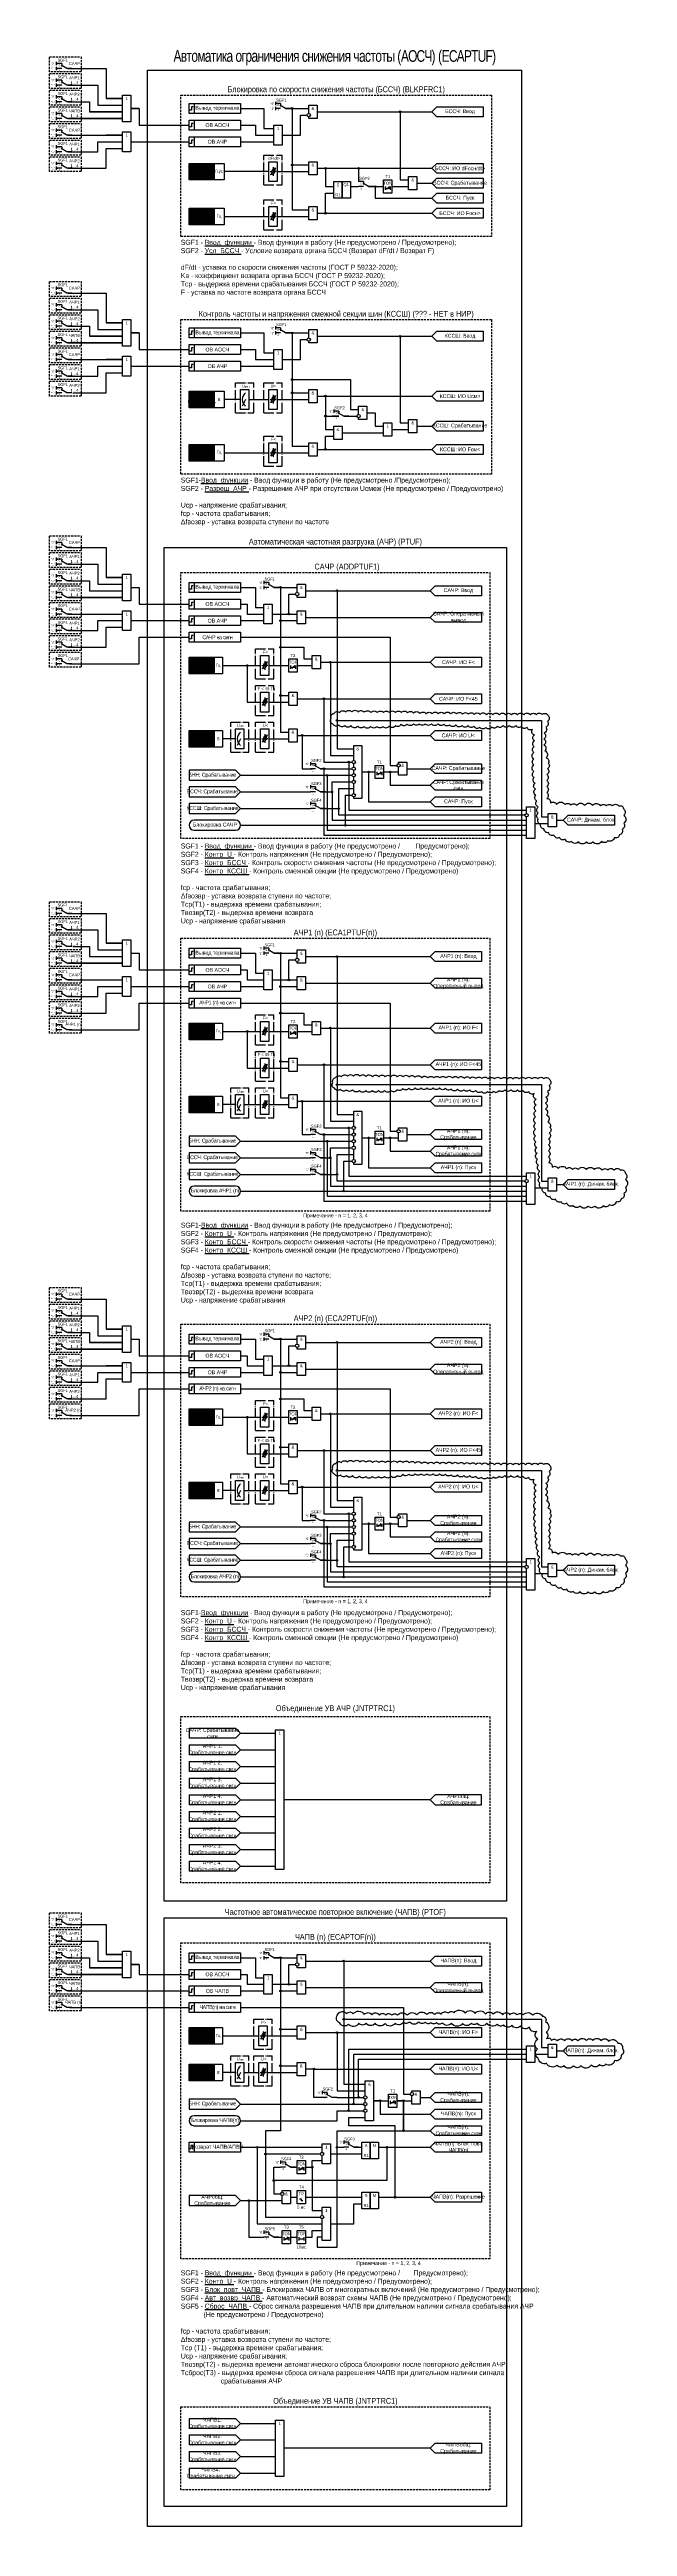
# Model space of a CAD drawing. Header units: millimetres. Extents: x -1311 to 1381, y -299 to 1200.
# Drawn here: x -1311 to -963, y -299 to 1190 of the extents above; entities that cross this region are included whole.
import ezdxf
from ezdxf.enums import TextEntityAlignment as Align

# ---------------------------------------------------------------- set-up
doc = ezdxf.new("R2010")
doc.units = ezdxf.units.MM
doc.linetypes.add('ACAD_ISO04W100', pattern=[30, 24, -3, 0, -3])
doc.linetypes.add('штриховая2', pattern=[0.375, 0.25, -0.125])
doc.layers.add('Основная', color=7, linetype='Continuous')
doc.styles.add('1.8_Gost_RD', font='ARIALN.TTF', dxfattribs={"height": 1.8})
doc.styles.add('2.5_Gost_RD', font='ARIALN.TTF', dxfattribs={"height": 2.5})
doc.styles.add('3.5_Gost_RD', font='ARIALN.TTF', dxfattribs={"height": 3.5})
doc.styles.add('Вывод', font='ARIALN.TTF', dxfattribs={"height": 2.5})
doc.styles.add('Компонент', font='ARIALN.TTF', dxfattribs={"height": 3.5})

# ---------------------------------------------------------------- blocks, each defined once
blk = doc.blocks.new('*U898')
at = {"layer": 'Основная', "linetype": 'ACAD_ISO04W100', "ltscale": 0.25}
for p, q in [((0, 0), (11, 0)), ((0, -18), (0, 0)), ((11, -18), (11, 0)), ((0, -18), (11, -18))]:
    blk.add_line(p, q, dxfattribs=at)
at = {"layer": 'Основная', "style": 'Компонент'}
blk.add_attdef('ОУ', text='', height=3.5, dxfattribs=at).set_placement((11, 0), align=Align.MIDDLE_CENTER)
blk = doc.blocks.new('*U993')
at = {"layer": 'Основная', "linetype": 'ACAD_ISO04W100', "ltscale": 0.25}
for p, q in [((0, 0), (11, 0)), ((0, -18), (0, 0)), ((11, -18), (11, 0)), ((0, -18), (11, -18))]:
    blk.add_line(p, q, dxfattribs=at)
at = {"layer": 'Основная', "style": 'Компонент'}
blk.add_attdef('ОУ', text='', height=3.5, dxfattribs=at).set_placement((11, 0), align=Align.MIDDLE_CENTER)
blk = doc.blocks.new('Точка')
at = {"ltscale": 100}
h = blk.add_hatch(color=256, dxfattribs=at)
h.dxf.hatch_style = 1
edge = h.paths.add_edge_path()
edge.add_arc((0, 0), 0.5, 0, 360)
blk.add_circle((0, 0), 0.5, dxfattribs=at)
blk = doc.blocks.new('*U958')
at = {"layer": 'Основная', "color": 0}
blk.add_line((0, 0), (7, 4), dxfattribs=at)
at = {"layer": 'Основная', "ltscale": 0.35}
blk.add_line((6, 6), (6, 2.5), dxfattribs=at)
blk = doc.blocks.new('*U1018')
at = {"layer": 'Основная', "color": 0}
for p, q in [((-3, 6), (-9, 6)), ((-3, 0), (-9, 0)), ((9, 0), (3, 0))]:
    blk.add_line(p, q, dxfattribs=at)
at = {"layer": 'Основная', "ltscale": 0.25, "xscale": -1}
blk.add_blockref('*U958', (3, 0), dxfattribs=at)
at = {"layer": 'Основная'}
for tag, height, style, p in [('В1', 2.5, 'Вывод', (-13, 6)), ('В2', 2.5, 'Вывод', (-6, 4)), ('ОУ', 3.5, 'Компонент', (-2, 10)), ('В3', 2.5, 'Вывод', (-6, -2))]:
    blk.add_attdef(tag, text='', height=height, dxfattribs=dict(at, style=style)).set_placement(p, align=Align.MIDDLE_CENTER)
blk = doc.blocks.new('*U985')
at = {"layer": 'Основная', "color": 0}
for p, q in [((-3, 6), (-9, 6)), ((-3, 0), (-9, 0)), ((9, 0), (3, 0))]:
    blk.add_line(p, q, dxfattribs=at)
at = {"layer": 'Основная', "ltscale": 0.25, "xscale": -1}
blk.add_blockref('*U958', (3, 0), dxfattribs=at)
at = {"layer": 'Основная'}
for tag, height, style, p in [('В1', 2.5, 'Вывод', (-14, 6)), ('В2', 2.5, 'Вывод', (-6, 4)), ('ОУ', 3.5, 'Компонент', (-2, 10)), ('В3', 2.5, 'Вывод', (-6, -2))]:
    blk.add_attdef(tag, text='', height=height, dxfattribs=dict(at, style=style)).set_placement(p, align=Align.MIDDLE_CENTER)

msp = doc.modelspace()

# ---------------------------------------------------------------- hatches: boundary and pattern name
at = {"ltscale": 100, "true_color": 0xf7941d}
h = msp.add_hatch(color=30, dxfattribs=at)
h.dxf.hatch_style = 1
h.paths.add_polyline_path([(-1227, 1122), (-1212, 1122), (-1212, 1112), (-1227, 1112)])
h = msp.add_hatch(color=30, dxfattribs=at)
h.dxf.hatch_style = 1
h.paths.add_polyline_path([(-1227, 1095), (-1212, 1095), (-1212, 1085), (-1227, 1085)])
h = msp.add_hatch(color=30, dxfattribs=at)
h.dxf.hatch_style = 1
h.paths.add_polyline_path([(-1227, 985), (-1212, 985), (-1212, 975), (-1227, 975)])
h = msp.add_hatch(color=30, dxfattribs=at)
h.dxf.hatch_style = 1
h.paths.add_polyline_path([(-1227, 953), (-1212, 953), (-1212, 943), (-1227, 943)])
h = msp.add_hatch(color=30, dxfattribs=at)
h.dxf.hatch_style = 1
h.paths.add_polyline_path([(-1227, 825), (-1212, 825), (-1212, 815), (-1227, 815)])
h = msp.add_hatch(color=30, dxfattribs=at)
h.dxf.hatch_style = 1
h.paths.add_polyline_path([(-1227, 781), (-1212, 781), (-1212, 771), (-1227, 771)])
h = msp.add_hatch(color=30, dxfattribs=at)
h.dxf.hatch_style = 1
h.paths.add_polyline_path([(-1227, 605), (-1212, 605), (-1212, 595), (-1227, 595)])
h = msp.add_hatch(color=30, dxfattribs=at)
h.dxf.hatch_style = 1
h.paths.add_polyline_path([(-1227, 561), (-1212, 561), (-1212, 551), (-1227, 551)])
h = msp.add_hatch(color=30, dxfattribs=at)
h.dxf.hatch_style = 1
h.paths.add_polyline_path([(-1227, 373), (-1212, 373), (-1212, 363), (-1227, 363)])
h = msp.add_hatch(color=30, dxfattribs=at)
h.dxf.hatch_style = 1
h.paths.add_polyline_path([(-1227, 329), (-1212, 329), (-1212, 319), (-1227, 319)])
h = msp.add_hatch(color=30, dxfattribs=at)
h.dxf.hatch_style = 1
h.paths.add_polyline_path([(-1227, 1), (-1212, 1), (-1212, -9), (-1227, -9)])
h = msp.add_hatch(color=30, dxfattribs=at)
h.dxf.hatch_style = 1
h.paths.add_polyline_path([(-1227, -21), (-1212, -21), (-1212, -31), (-1227, -31)])

# ---------------------------------------------------------------- linework, layer by layer
at = {"color": 6, "ltscale": 100}
for p, q in [((-1307, 1183), (-1307, 1181)), ((-1307, 1182), (-1306, 1182)), ((-1307, 1180), (-1307, 1178)), ((-1307, 1179), (-1306, 1179)), ((-1307, 1173), (-1307, 1171)), ((-1307, 1172), (-1306, 1172)), ((-1307, 1170), (-1307, 1168)), ((-1307, 1169), (-1306, 1169)), ((-1307, 1163), (-1307, 1161)), ((-1307, 1162), (-1306, 1162)), ((-1307, 1160), (-1307, 1158)), ((-1307, 1159), (-1306, 1159)), ((-1307, 1153), (-1307, 1151)), ((-1307, 1152), (-1306, 1152)), ((-1307, 1150), (-1307, 1148)), ((-1307, 1149), (-1306, 1149)), ((-1307, 1143), (-1307, 1141)), ((-1307, 1142), (-1306, 1142)), ((-1307, 1140), (-1307, 1138)), ((-1307, 1139), (-1306, 1139)), ((-1307, 1133), (-1307, 1131)), ((-1307, 1132), (-1306, 1132)), ((-1307, 1130), (-1307, 1128)), ((-1307, 1129), (-1306, 1129)), ((-1307, 1123), (-1307, 1121)), ((-1307, 1122), (-1306, 1122)), ((-1307, 1120), (-1307, 1118)), ((-1307, 1119), (-1306, 1119)), ((-1307, 1048), (-1307, 1046)), ((-1307, 1047), (-1306, 1047)), ((-1307, 1045), (-1307, 1043)), ((-1307, 1044), (-1306, 1044)), ((-1307, 1038), (-1307, 1036)), ((-1307, 1037), (-1306, 1037)), ((-1307, 1035), (-1307, 1033)), ((-1307, 1034), (-1306, 1034)), ((-1307, 1028), (-1307, 1026)), ((-1307, 1027), (-1306, 1027)), ((-1307, 1025), (-1307, 1023)), ((-1307, 1024), (-1306, 1024)), ((-1307, 1018), (-1307, 1016)), ((-1307, 1017), (-1306, 1017)), ((-1307, 1015), (-1307, 1013)), ((-1307, 1014), (-1306, 1014)), ((-1307, 1008), (-1307, 1006)), ((-1307, 1007), (-1306, 1007)), ((-1307, 1005), (-1307, 1003)), ((-1307, 1004), (-1306, 1004)), ((-1307, 998), (-1307, 996)), ((-1307, 997), (-1306, 997)), ((-1307, 995), (-1307, 993)), ((-1307, 994), (-1306, 994)), ((-1307, 988), (-1307, 986)), ((-1307, 987), (-1306, 987)), ((-1307, 985), (-1307, 983)), ((-1307, 984), (-1306, 984)), ((-1307, 895), (-1307, 893)), ((-1307, 894), (-1306, 894)), ((-1307, 892), (-1307, 890)), ((-1307, 891), (-1306, 891)), ((-1307, 885), (-1307, 883)), ((-1307, 884), (-1306, 884)), ((-1307, 882), (-1307, 880)), ((-1307, 881), (-1306, 881)), ((-1307, 875), (-1307, 873)), ((-1307, 874), (-1306, 874)), ((-1307, 872), (-1307, 870)), ((-1307, 871), (-1306, 871)), ((-1307, 865), (-1307, 863)), ((-1307, 864), (-1306, 864)), ((-1307, 862), (-1307, 860)), ((-1307, 861), (-1306, 861)), ((-1307, 855), (-1307, 853)), ((-1307, 854), (-1306, 854)), ((-1307, 852), (-1307, 850)), ((-1307, 851), (-1306, 851)), ((-1307, 845), (-1307, 843)), ((-1307, 844), (-1306, 844)), ((-1307, 842), (-1307, 840)), ((-1307, 841), (-1306, 841)), ((-1307, 835), (-1307, 833)), ((-1307, 834), (-1306, 834)), ((-1307, 832), (-1307, 830)), ((-1307, 831), (-1306, 831)), ((-1307, 825), (-1307, 823)), ((-1307, 824), (-1306, 824)), ((-1307, 822), (-1307, 820)), ((-1307, 821), (-1306, 821)), ((-1133, 724), (-1024, 724)), ((-1307, 675), (-1307, 673)), ((-1307, 674), (-1306, 674)), ((-1307, 672), (-1307, 670)), ((-1307, 671), (-1306, 671)), ((-1307, 665), (-1307, 663)), ((-1307, 664), (-1306, 664)), ((-1307, 662), (-1307, 660)), ((-1307, 661), (-1306, 661)), ((-1307, 655), (-1307, 653)), ((-1307, 654), (-1306, 654)), ((-1307, 652), (-1307, 650)), ((-1307, 651), (-1306, 651)), ((-1307, 645), (-1307, 643)), ((-1307, 644), (-1306, 644)), ((-1307, 642), (-1307, 640)), ((-1307, 641), (-1306, 641)), ((-1307, 635), (-1307, 633)), ((-1307, 634), (-1306, 634)), ((-1307, 632), (-1307, 630)), ((-1307, 631), (-1306, 631)), ((-1307, 625), (-1307, 623)), ((-1307, 624), (-1306, 624)), ((-1307, 622), (-1307, 620)), ((-1307, 621), (-1306, 621)), ((-1307, 615), (-1307, 613)), ((-1307, 614), (-1306, 614)), ((-1307, 612), (-1307, 610)), ((-1307, 611), (-1306, 611)), ((-1307, 605), (-1307, 603)), ((-1307, 604), (-1306, 604)), ((-1307, 602), (-1307, 600)), ((-1307, 601), (-1306, 601)), ((-1134, 504), (-1024, 504)), ((-1307, 443), (-1307, 441)), ((-1307, 442), (-1306, 442)), ((-1307, 440), (-1307, 438)), ((-1307, 439), (-1306, 439)), ((-1307, 433), (-1307, 431)), ((-1307, 432), (-1306, 432)), ((-1307, 430), (-1307, 428)), ((-1307, 429), (-1306, 429)), ((-1307, 423), (-1307, 421)), ((-1307, 422), (-1306, 422)), ((-1307, 420), (-1307, 418)), ((-1307, 419), (-1306, 419)), ((-1307, 413), (-1307, 411)), ((-1307, 412), (-1306, 412)), ((-1307, 410), (-1307, 408)), ((-1307, 409), (-1306, 409)), ((-1307, 403), (-1307, 401)), ((-1307, 402), (-1306, 402)), ((-1307, 400), (-1307, 398)), ((-1307, 399), (-1306, 399)), ((-1307, 393), (-1307, 391)), ((-1307, 392), (-1306, 392)), ((-1307, 390), (-1307, 388)), ((-1307, 389), (-1306, 389)), ((-1307, 383), (-1307, 381)), ((-1307, 382), (-1306, 382)), ((-1307, 380), (-1307, 378)), ((-1307, 379), (-1306, 379)), ((-1307, 373), (-1307, 371)), ((-1307, 372), (-1306, 372)), ((-1307, 370), (-1307, 368)), ((-1307, 369), (-1306, 369)), ((-1134, 272), (-1024, 272)), ((-1307, 67), (-1307, 65)), ((-1307, 66), (-1306, 66)), ((-1307, 64), (-1307, 62)), ((-1307, 63), (-1306, 63)), ((-1307, 57), (-1307, 55)), ((-1307, 56), (-1306, 56)), ((-1307, 54), (-1307, 52)), ((-1307, 53), (-1306, 53)), ((-1307, 47), (-1307, 45)), ((-1307, 46), (-1306, 46)), ((-1307, 44), (-1307, 42)), ((-1307, 43), (-1306, 43)), ((-1307, 37), (-1307, 35)), ((-1307, 36), (-1306, 36)), ((-1307, 34), (-1307, 32)), ((-1307, 33), (-1306, 33)), ((-1307, 27), (-1307, 25)), ((-1307, 26), (-1306, 26)), ((-1307, 24), (-1307, 22)), ((-1307, 23), (-1306, 23)), ((-1307, 17), (-1307, 15)), ((-1307, 16), (-1306, 16)), ((-1307, 14), (-1307, 12)), ((-1307, 13), (-1306, 13))]:
    msp.add_line(p, q, dxfattribs=at)
at = {"color": 7, "ltscale": 100}
for p, q in [((-1108.3, 1106.5), (-1106.6, 1107.9)), ((-1106.6, 1107.9), (-1107.1, 1107.7)), ((-1106.6, 1107.9), (-1106.9, 1107.5))]:
    msp.add_line(p, q, dxfattribs=at)
at = {"ltscale": 100}
for p, q in [((-1165.3, 818.5), (-1163.6, 819.9)), ((-1163.6, 819.9), (-1164.1, 819.7)), ((-1163.6, 819.9), (-1163.9, 819.5)), ((-1162, 820), (-1153, 820)), ((-1113.3, 754.5), (-1111.6, 755.9)), ((-1111.6, 755.9), (-1112.1, 755.7)), ((-1111.6, 755.9), (-1111.9, 755.5)), ((-1165.3, 598.5), (-1163.6, 599.9)), ((-1163.6, 599.9), (-1164.1, 599.7)), ((-1163.6, 599.9), (-1163.9, 599.5)), ((-1162, 600), (-1153, 600)), ((-1113.3, 534.5), (-1111.6, 535.9)), ((-1111.6, 535.9), (-1112.1, 535.7)), ((-1111.6, 535.9), (-1111.9, 535.5)), ((-1165.3, 366.5), (-1163.6, 367.9)), ((-1163.6, 367.9), (-1164.1, 367.7)), ((-1163.6, 367.9), (-1163.9, 367.5)), ((-1162, 368), (-1153, 368)), ((-1113.3, 302.5), (-1111.6, 303.9)), ((-1111.6, 303.9), (-1112.1, 303.7)), ((-1111.6, 303.9), (-1111.9, 303.5)), ((-1227, 181), (-1199, 181)), ((-1227, 181), (-1227, 175)), ((-1199, 181), (-1196, 178)), ((-1199, 175), (-1227, 175)), ((-1227, 171), (-1199, 171)), ((-1227, 171), (-1227, 165)), ((-1199, 165), (-1227, 165)), ((-1196, 178), (-1199, 175)), ((-1199, 171), (-1196, 168)), ((-1196, 168), (-1199, 165)), ((-1196, 178), (-1175, 178)), ((-1196, 168), (-1175, 168)), ((-1227, 161), (-1199, 161)), ((-1227, 161), (-1227, 155)), ((-1199, 155), (-1227, 155)), ((-1227, 151), (-1199, 151)), ((-1227, 151), (-1227, 145)), ((-1199, 161), (-1196, 158)), ((-1196, 158), (-1199, 155)), ((-1199, 151), (-1196, 148)), ((-1196, 158), (-1175, 158)), ((-1199, 145), (-1227, 145)), ((-1227, 141), (-1199, 141)), ((-1227, 141), (-1227, 135)), ((-1199, 135), (-1227, 135)), ((-1196, 148), (-1199, 145)), ((-1199, 141), (-1196, 138)), ((-1196, 138), (-1199, 135)), ((-1196, 148), (-1175, 148)), ((-1196, 138), (-1175, 138)), ((-1082, 138), (-1170, 138)), ((-1227, 131), (-1199, 131)), ((-1227, 131), (-1227, 125)), ((-1199, 125), (-1227, 125)), ((-1227, 121), (-1199, 121)), ((-1227, 121), (-1227, 115)), ((-1199, 131), (-1196, 128)), ((-1196, 128), (-1199, 125)), ((-1199, 121), (-1196, 118)), ((-1196, 128), (-1175, 128)), ((-1199, 115), (-1227, 115)), ((-1227, 111), (-1199, 111)), ((-1227, 111), (-1227, 105)), ((-1199, 105), (-1227, 105)), ((-1196, 118), (-1199, 115)), ((-1199, 111), (-1196, 108)), ((-1196, 108), (-1199, 105)), ((-1196, 118), (-1175, 118)), ((-1196, 108), (-1175, 108)), ((-1227, 101), (-1199, 101)), ((-1227, 101), (-1227, 95)), ((-1199, 95), (-1227, 95)), ((-1199, 101), (-1196, 98)), ((-1196, 98), (-1199, 95)), ((-1196, 98), (-1175, 98)), ((-1105.3, -44.5), (-1103.6, -43.1)), ((-1103.6, -43.1), (-1104.1, -43.3)), ((-1103.6, -43.1), (-1103.9, -43.5)), ((-1225, -70), (-1225, -72)), ((-1225, -72), (-1224.5, -72)), ((-1160.3, -84.5), (-1158.6, -83.1)), ((-1158.6, -83.1), (-1159.1, -83.3)), ((-1158.6, -83.1), (-1158.9, -83.5)), ((-1153, -83), (-1153, -79)), ((-1159.5, -103), (-1158.5, -103)), ((-1128, -117), (-1128, -105)), ((-1169.3, -126.5), (-1167.6, -125.1)), ((-1167.6, -125.1), (-1168.1, -125.3)), ((-1167.6, -125.1), (-1167.9, -125.5)), ((-1227, -234), (-1199, -234)), ((-1227, -234), (-1227, -240)), ((-1199, -234), (-1196, -237)), ((-1196, -237), (-1199, -240)), ((-1196, -237), (-1175, -237)), ((-1199, -240), (-1227, -240)), ((-1227, -244), (-1199, -244)), ((-1227, -244), (-1227, -250)), ((-1199, -250), (-1227, -250)), ((-1199, -244), (-1196, -247)), ((-1196, -247), (-1199, -250)), ((-1196, -247), (-1175, -247)), ((-1082, -252), (-1170, -252)), ((-1227, -254), (-1199, -254)), ((-1227, -254), (-1227, -260)), ((-1199, -260), (-1227, -260)), ((-1227, -264), (-1199, -264)), ((-1227, -264), (-1227, -270)), ((-1199, -254), (-1196, -257)), ((-1196, -257), (-1199, -260)), ((-1199, -264), (-1196, -267)), ((-1196, -267), (-1199, -270)), ((-1196, -257), (-1175, -257)), ((-1196, -267), (-1175, -267)), ((-1199, -270), (-1227, -270))]:
    msp.add_line(p, q, dxfattribs=at)
at = {"color": 6, "linetype": 'штриховая2', "ltscale": 5}
for points in [[(-1311, 1186), (-1292, 1186), (-1292, 1177), (-1311, 1177)], [(-1311, 1176), (-1292, 1176), (-1292, 1167), (-1311, 1167)], [(-1311, 1166), (-1292, 1166), (-1292, 1157), (-1311, 1157)], [(-1311, 1156), (-1292, 1156), (-1292, 1147), (-1311, 1147)], [(-1311, 1146), (-1292, 1146), (-1292, 1137), (-1311, 1137)], [(-1311, 1136), (-1292, 1136), (-1292, 1127), (-1311, 1127)], [(-1311, 1126), (-1292, 1126), (-1292, 1117), (-1311, 1117)], [(-1311, 1051), (-1292, 1051), (-1292, 1042), (-1311, 1042)], [(-1311, 1041), (-1292, 1041), (-1292, 1032), (-1311, 1032)], [(-1311, 1031), (-1292, 1031), (-1292, 1022), (-1311, 1022)], [(-1311, 1021), (-1292, 1021), (-1292, 1012), (-1311, 1012)], [(-1311, 1011), (-1292, 1011), (-1292, 1002), (-1311, 1002)], [(-1311, 1001), (-1292, 1001), (-1292, 992), (-1311, 992)], [(-1311, 991), (-1292, 991), (-1292, 982), (-1311, 982)], [(-1311, 898), (-1292, 898), (-1292, 889), (-1311, 889)], [(-1311, 888), (-1292, 888), (-1292, 879), (-1311, 879)], [(-1311, 878), (-1292, 878), (-1292, 869), (-1311, 869)], [(-1311, 868), (-1292, 868), (-1292, 859), (-1311, 859)], [(-1311, 858), (-1292, 858), (-1292, 849), (-1311, 849)], [(-1311, 848), (-1292, 848), (-1292, 839), (-1311, 839)], [(-1311, 838), (-1292, 838), (-1292, 829), (-1311, 829)], [(-1311, 828), (-1292, 828), (-1292, 819), (-1311, 819)], [(-1311, 678), (-1292, 678), (-1292, 669), (-1311, 669)], [(-1311, 668), (-1292, 668), (-1292, 659), (-1311, 659)], [(-1311, 658), (-1292, 658), (-1292, 649), (-1311, 649)], [(-1311, 648), (-1292, 648), (-1292, 639), (-1311, 639)], [(-1311, 638), (-1292, 638), (-1292, 629), (-1311, 629)], [(-1311, 628), (-1292, 628), (-1292, 619), (-1311, 619)], [(-1311, 618), (-1292, 618), (-1292, 609), (-1311, 609)], [(-1311, 608), (-1292, 608), (-1292, 599), (-1311, 599)], [(-1311, 446), (-1292, 446), (-1292, 437), (-1311, 437)], [(-1311, 436), (-1292, 436), (-1292, 427), (-1311, 427)], [(-1311, 426), (-1292, 426), (-1292, 417), (-1311, 417)], [(-1311, 416), (-1292, 416), (-1292, 407), (-1311, 407)], [(-1311, 406), (-1292, 406), (-1292, 397), (-1311, 397)], [(-1311, 396), (-1292, 396), (-1292, 387), (-1311, 387)], [(-1311, 386), (-1292, 386), (-1292, 377), (-1311, 377)], [(-1311, 376), (-1292, 376), (-1292, 367), (-1311, 367)], [(-1311, 70), (-1292, 70), (-1292, 61), (-1311, 61)], [(-1311, 60), (-1292, 60), (-1292, 51), (-1311, 51)], [(-1311, 50), (-1292, 50), (-1292, 41), (-1311, 41)], [(-1311, 40), (-1292, 40), (-1292, 31), (-1311, 31)], [(-1311, 30), (-1292, 30), (-1292, 21), (-1311, 21)], [(-1311, 20), (-1292, 20), (-1292, 11), (-1311, 11)]]:
    msp.add_lwpolyline(points, close=True, dxfattribs=at)
at = {"color": 6, "ltscale": 100}
for points in [[(-1300, 1179), (-1277, 1179), (-1277, 1179), (-1277, 1179), (-1277, 1161), (-1277, 1161), (-1277, 1161), (-1267, 1161), (-1277, 1161)], [(-1300, 1169), (-1282, 1169), (-1282, 1169), (-1282, 1169), (-1282, 1157), (-1277, 1157), (-1277, 1157), (-1267, 1157)], [(-1300, 1159), (-1287, 1159)], [(-1300, 1159), (-1287, 1159), (-1287, 1153), (-1287, 1153), (-1287, 1153), (-1267, 1153), (-1287, 1153)], [(-1257, 1155), (-1262, 1155), (-1262, 1155), (-1262, 1155), (-1257, 1155), (-1257, 1145), (-1227, 1145)], [(-1300, 1139), (-1277, 1139), (-1277, 1139), (-1277, 1139), (-1277, 1139), (-1277, 1139), (-1267, 1139), (-1277, 1139)], [(-1300, 1129), (-1282, 1129), (-1282, 1129), (-1282, 1129), (-1282, 1135), (-1277, 1135), (-1277, 1135), (-1267, 1135)], [(-1262, 1135), (-1227, 1135)], [(-1300, 1119), (-1277, 1119)], [(-1297, 1119), (-1277, 1119), (-1277, 1131), (-1277, 1131), (-1277, 1131), (-1267, 1131)], [(-1300, 1044), (-1277, 1044), (-1277, 1044), (-1277, 1044), (-1277, 1026), (-1277, 1026), (-1277, 1026), (-1267, 1026), (-1277, 1026)], [(-1300, 1034), (-1282, 1034), (-1282, 1034), (-1282, 1034), (-1282, 1022), (-1277, 1022), (-1277, 1022), (-1267, 1022)], [(-1300, 1024), (-1287, 1024), (-1287, 1018), (-1287, 1018), (-1287, 1018), (-1267, 1018), (-1287, 1018)], [(-1257, 1020), (-1262, 1020), (-1262, 1020), (-1262, 1020), (-1257, 1020), (-1257, 1010), (-1227, 1010)], [(-1300, 1004), (-1277, 1004), (-1277, 1004), (-1277, 1004), (-1277, 1004), (-1277, 1004), (-1267, 1004), (-1277, 1004)], [(-1300, 994), (-1282, 994), (-1282, 994), (-1282, 994), (-1282, 1000), (-1277, 1000), (-1277, 1000), (-1267, 1000)], [(-1262, 1000), (-1227, 1000)], [(-1297, 984), (-1277, 984), (-1277, 996), (-1277, 996), (-1277, 996), (-1267, 996)], [(-1300, 891), (-1277, 891), (-1277, 891), (-1277, 891), (-1277, 873), (-1277, 873), (-1277, 873), (-1267, 873), (-1277, 873)], [(-1300, 881), (-1282, 881), (-1282, 881), (-1282, 881), (-1282, 869), (-1277, 869), (-1277, 869), (-1267, 869)], [(-1300, 871), (-1287, 871)], [(-1297, 871), (-1287, 871), (-1287, 865), (-1267, 865)], [(-1262, 867), (-1257, 867), (-1257, 857), (-1227, 857)], [(-1300, 851), (-1267, 851), (-1267, 851), (-1267, 851)], [(-1300, 841), (-1282, 841), (-1282, 841), (-1282, 841), (-1282, 847), (-1277, 847), (-1277, 847), (-1267, 847)], [(-1299, 821), (-1257, 821), (-1257, 837), (-1227, 837)], [(-1297, 831), (-1277, 831), (-1277, 843), (-1277, 843), (-1277, 843), (-1267, 843)], [(-1262, 847), (-1227, 847)], [(-1300, 831), (-1277, 831)], [(-1138, 787), (-1015, 787), (-1015, 729), (-1011, 729)], [(-1131, 762), (-1131, 733), (-1024, 733)], [(-1146, 758), (-1146, 718), (-1024, 718)], [(-1144, 754), (-1144, 721), (-1024, 721)], [(-1141, 744), (-1141, 727), (-1024, 727)], [(-1025, 730), (-1137, 730), (-1137, 734)], [(-1019, 725), (-1011, 725)], [(-1006, 727), (-1002, 727)], [(-1300, 671), (-1277, 671), (-1277, 671), (-1277, 671), (-1277, 653), (-1277, 653), (-1277, 653), (-1267, 653), (-1277, 653)], [(-1300, 661), (-1282, 661), (-1282, 661), (-1282, 661), (-1282, 649), (-1277, 649), (-1277, 649), (-1267, 649)], [(-1297, 651), (-1287, 651), (-1287, 645), (-1267, 645)], [(-1262, 647), (-1257, 647), (-1257, 637), (-1227, 637)], [(-1300, 631), (-1267, 631), (-1267, 631), (-1267, 631)], [(-1300, 621), (-1282, 621), (-1282, 621), (-1282, 621), (-1282, 627), (-1277, 627), (-1277, 627), (-1267, 627)], [(-1262, 627), (-1227, 627)], [(-1300, 611), (-1277, 611)], [(-1299, 601), (-1257, 601), (-1257, 617), (-1227, 617)], [(-1297, 611), (-1277, 611), (-1277, 623), (-1277, 623), (-1277, 623), (-1267, 623)], [(-1138, 568), (-1015, 568), (-1015, 510), (-1011, 510)], [(-1146, 538), (-1146, 498), (-1024, 498)], [(-1131, 542), (-1131, 513), (-1024, 513)], [(-1144, 534), (-1144, 501), (-1024, 501)], [(-1142, 524), (-1142, 507), (-1024, 507)], [(-1025, 510), (-1138, 510), (-1138, 514)], [(-1006, 508), (-1002, 508)], [(-1300, 439), (-1277, 439), (-1277, 439), (-1277, 439), (-1277, 421), (-1277, 421), (-1277, 421), (-1267, 421), (-1277, 421)], [(-1300, 429), (-1282, 429), (-1282, 429), (-1282, 429), (-1282, 417), (-1277, 417), (-1277, 417), (-1267, 417)], [(-1300, 419), (-1287, 419)], [(-1297, 419), (-1287, 419), (-1287, 413), (-1287, 413), (-1287, 413), (-1267, 413), (-1287, 413)], [(-1262, 415), (-1257, 415), (-1257, 405), (-1227, 405)], [(-1300, 399), (-1277, 399), (-1277, 399), (-1277, 399), (-1277, 399), (-1277, 399), (-1267, 399), (-1277, 399)], [(-1300, 389), (-1282, 389), (-1282, 389), (-1282, 389), (-1282, 395), (-1277, 395), (-1277, 395), (-1267, 395)], [(-1297, 379), (-1277, 379), (-1277, 391), (-1277, 391), (-1277, 391), (-1267, 391)], [(-1262, 395), (-1227, 395)], [(-1300, 379), (-1277, 379)], [(-1299, 369), (-1257, 369), (-1257, 385), (-1227, 385)], [(-1138, 336), (-1015, 336), (-1015, 278), (-1011, 278)], [(-1146, 306), (-1146, 266), (-1024, 266)], [(-1144, 302), (-1144, 269), (-1024, 269)], [(-1131, 310), (-1131, 281), (-1024, 281)], [(-1142, 292), (-1142, 275), (-1024, 275)], [(-1025, 278), (-1138, 278), (-1138, 282)], [(-1006, 276), (-1002, 276)], [(-1300, 63), (-1277, 63), (-1277, 63), (-1277, 63), (-1277, 45), (-1277, 45), (-1277, 45), (-1267, 45), (-1277, 45)], [(-1300, 53), (-1282, 53), (-1282, 53), (-1282, 53), (-1282, 41), (-1277, 41), (-1277, 41), (-1267, 41)], [(-1300, 43), (-1287, 43)], [(-1297, 43), (-1287, 43), (-1287, 37), (-1287, 37), (-1287, 37), (-1267, 37), (-1287, 37)], [(-1257, 39), (-1262, 39), (-1262, 39), (-1262, 39), (-1257, 39), (-1257, 33), (-1227, 33)], [(-1300, 23), (-1227, 23)], [(-1299, 13), (-1227, 13)], [(-1134, 6), (-1015, 6), (-1015, -11), (-1011, -11)], [(-1131, -49), (-1131, -12), (-1024, -12)], [(-1006, -13), (-1002, -13)], [(-1128, -45), (-1128, -15), (-1024, -15)], [(-1125, -41), (-1125, -18), (-1024, -18)]]:
    msp.add_lwpolyline(points, dxfattribs=at)
at = {"color": 3, "ltscale": 100}
for points in [[(-1252, 1178), (-1027, 1178), (-1027, -299), (-1252, -299)], [(-1242, 891), (-1036, 891), (-1036, 77), (-1242, 77)], [(-1242, 67), (-1036, 67), (-1036, -287), (-1242, -287)]]:
    msp.add_lwpolyline(points, close=True, dxfattribs=at)
at = {"color": 6, "ltscale": 100}
for points in [[(-1267, 1163), (-1262, 1163), (-1262, 1147), (-1267, 1147)], [(-1267, 1149), (-1300, 1149), (-1300, 1149), (-1300, 1149)], [(-1267, 1141), (-1262, 1141), (-1262, 1129), (-1267, 1129)], [(-1267, 1028), (-1262, 1028), (-1262, 1012), (-1267, 1012)], [(-1267, 1014), (-1300, 1014), (-1300, 1014), (-1300, 1014)], [(-1267, 1006), (-1262, 1006), (-1262, 994), (-1267, 994)], [(-1267, 875), (-1262, 875), (-1262, 859), (-1267, 859)], [(-1267, 861), (-1300, 861), (-1300, 861), (-1300, 861)], [(-1267, 853), (-1262, 853), (-1262, 841), (-1267, 841)], [(-1267, 641), (-1300, 641), (-1300, 641), (-1300, 641)], [(-1267, 655), (-1262, 655), (-1262, 639), (-1267, 639)], [(-1267, 633), (-1262, 633), (-1262, 621), (-1267, 621)], [(-1267, 423), (-1262, 423), (-1262, 407), (-1267, 407)], [(-1267, 409), (-1300, 409), (-1300, 409), (-1300, 409)], [(-1267, 401), (-1262, 401), (-1262, 389), (-1267, 389)], [(-1267, 47), (-1262, 47), (-1262, 31), (-1267, 31)], [(-1267, 33), (-1300, 33), (-1300, 33), (-1300, 33)]]:
    msp.add_lwpolyline(points, close=True, dxfattribs=at)
at = {"ltscale": 100}
for points in [[(-1196, 1155), (-1182, 1155), (-1182, 1143), (-1176, 1143)], [(-1171, 1139), (-1160, 1139), (-1160, 1151), (-1156, 1151)], [(-1169, 1155), (-1165, 1155), (-1165, 1121), (-1155, 1121)], [(-1169, 1155), (-1165, 1155), (-1165, 1094), (-1155, 1094)], [(-1150, 1153), (-1100, 1153), (-1100, 1112), (-1095, 1112)], [(-1196, 1145), (-1187, 1145), (-1187, 1139), (-1176, 1139)], [(-1196, 1135), (-1176, 1135)], [(-1150, 1119), (-1145, 1119), (-1145, 1108), (-1140, 1108)], [(-1150, 1119), (-1081, 1119)], [(-1150, 1119), (-1125, 1119), (-1125, 1111)], [(-1150, 1092), (-1145, 1092), (-1145, 1104), (-1140, 1104)], [(-1130, 1108), (-1125, 1108)], [(-1119, 1108), (-1115, 1108), (-1115, 1101), (-1081, 1101)], [(-1109, 1108), (-1109, 1106)], [(-1109, 1107), (-1106, 1107)], [(-1106, 1108), (-1106, 1106)], [(-1196, 1020), (-1182, 1020), (-1182, 1008), (-1176, 1008)], [(-1171, 1004), (-1160, 1004), (-1160, 1016), (-1156, 1016)], [(-1169, 1020), (-1165, 1020), (-1165, 992), (-1130, 992), (-1130, 974), (-1125, 974)], [(-1169, 1020), (-1165, 1020), (-1165, 984), (-1155, 984)], [(-1169, 1020), (-1165, 1020), (-1165, 952), (-1155, 952)], [(-1150, 1018), (-1100, 1018), (-1100, 966), (-1095, 966)], [(-1196, 1010), (-1187, 1010), (-1187, 1004), (-1176, 1004)], [(-1196, 1000), (-1176, 1000)], [(-1150, 982), (-1145, 982), (-1145, 962), (-1140, 962)], [(-1150, 982), (-1145, 982), (-1145, 970), (-1137, 970)], [(-1145, 970), (-1140, 970)], [(-1140, 970), (-1141, 970)], [(-1120, 972), (-1115, 972), (-1115, 964), (-1110, 964)], [(-1150, 950), (-1145, 950), (-1145, 958), (-1140, 958)], [(-1176, 867), (-1172, 867), (-1172, 847), (-1162, 847)], [(-1176, 867), (-1172, 867), (-1172, 831), (-1158, 831), (-1158, 824), (-1153, 824)], [(-1176, 867), (-1172, 867), (-1172, 802), (-1167, 802)], [(-1176, 867), (-1172, 867), (-1172, 780), (-1167, 780)], [(-1157, 865), (-1138, 865), (-1138, 770), (-1128, 770)], [(-1196, 837), (-1106, 837), (-1106, 760), (-1102, 760)], [(-1207, 820), (-1192, 820), (-1192, 798), (-1184, 798)], [(-1166, 820), (-1166, 818)], [(-1163, 820), (-1163, 818)], [(-1148, 822), (-1142, 822), (-1142, 766), (-1128, 766)], [(-1166, 819), (-1163, 819)], [(-1162, 800), (-1146, 800), (-1146, 762), (-1129, 762)], [(-1162, 778), (-1159, 778), (-1159, 758), (-1153, 758)], [(-1148, 744), (-1141, 744), (-1141, 750), (-1129, 750)], [(-1148, 734), (-1137, 734), (-1137, 746), (-1128, 746)], [(-1123, 756), (-1119, 756), (-1119, 738), (-1082, 738)], [(-1114, 756), (-1114, 754)], [(-1114, 755), (-1111, 755)], [(-1111, 756), (-1111, 754)], [(-1110, 756), (-1106, 756), (-1106, 748), (-1082, 748)], [(-1196, 724), (-1133, 724), (-1133, 742), (-1129, 742)], [(-1176, 647), (-1172, 647), (-1172, 627), (-1162, 627)], [(-1176, 647), (-1172, 647), (-1172, 611), (-1158, 611), (-1158, 604), (-1153, 604)], [(-1176, 647), (-1172, 647), (-1172, 582), (-1167, 582)], [(-1176, 647), (-1172, 647), (-1172, 560), (-1167, 560)], [(-1157, 645), (-1138, 645), (-1138, 550), (-1128, 550)], [(-1207, 600), (-1192, 600), (-1192, 578), (-1184, 578)], [(-1166, 600), (-1166, 598)], [(-1166, 599), (-1163, 599)], [(-1163, 600), (-1163, 598)], [(-1148, 602), (-1142, 602), (-1142, 546), (-1128, 546)], [(-1162, 580), (-1146, 580), (-1146, 542), (-1129, 542)], [(-1162, 558), (-1159, 558), (-1159, 538), (-1154, 538)], [(-1196, 504), (-1134, 504), (-1134, 522), (-1129, 522)], [(-1148, 524), (-1142, 524), (-1142, 530), (-1129, 530)], [(-1148, 514), (-1138, 514), (-1138, 526), (-1128, 526)], [(-1123, 536), (-1119, 536), (-1119, 518), (-1082, 518)], [(-1114, 536), (-1114, 534)], [(-1114, 535), (-1111, 535)], [(-1111, 536), (-1111, 534)], [(-1110, 536), (-1106, 536), (-1106, 528), (-1082, 528)], [(-1176, 415), (-1172, 415), (-1172, 395), (-1162, 395)], [(-1176, 415), (-1172, 415), (-1172, 379), (-1158, 379), (-1158, 372), (-1153, 372)], [(-1176, 415), (-1172, 415), (-1172, 350), (-1167, 350)], [(-1176, 415), (-1172, 415), (-1172, 328), (-1167, 328)], [(-1157, 413), (-1138, 413), (-1138, 318), (-1128, 318)], [(-1207, 368), (-1192, 368), (-1192, 346), (-1184, 346)], [(-1166, 368), (-1166, 366)], [(-1166, 367), (-1163, 367)], [(-1163, 368), (-1163, 366)], [(-1148, 370), (-1142, 370), (-1142, 314), (-1128, 314)], [(-1162, 348), (-1146, 348), (-1146, 310), (-1129, 310)], [(-1162, 326), (-1159, 326), (-1159, 306), (-1154, 306)], [(-1148, 292), (-1142, 292), (-1142, 298), (-1129, 298)], [(-1123, 304), (-1119, 304), (-1119, 286), (-1082, 286)], [(-1114, 304), (-1114, 302)], [(-1114, 303), (-1111, 303)], [(-1111, 304), (-1111, 302)], [(-1110, 304), (-1106, 304), (-1106, 296), (-1082, 296)], [(-1196, 272), (-1134, 272), (-1134, 290), (-1129, 290)], [(-1148, 282), (-1138, 282), (-1138, 294), (-1128, 294)], [(-1176, 43), (-1172, 43), (-1172, -61), (-1181, -61), (-1181, -75), (-1148, -75)], [(-1176, 43), (-1172, 43), (-1172, -61), (-1181, -61), (-1181, -113), (-1148, -113)], [(-1176, 43), (-1172, 43), (-1172, 23), (-1162, 23)], [(-1176, 43), (-1172, 43), (-1172, 0), (-1162, 0)], [(-1176, 43), (-1172, 43), (-1172, -22), (-1162, -22)], [(-1157, 41), (-1082, 41)], [(-1157, -2), (-1082, -2)], [(-1147, -125), (-1150, -125), (-1150, -131), (-1138, -131), (-1138, -61), (-1098, -61), (-1098, -43), (-1102, -43)], [(-1116, -43), (-1107, -43)], [(-1106, -43), (-1106, -45)], [(-1106, -44), (-1103, -44)], [(-1103, -43), (-1103, -45)], [(-1102, -43), (-1098, -43), (-1098, -61), (-1082, -61)], [(-1102, -43), (-1093, -43)], [(-1113, -101), (-1103, -101), (-1103, -58), (-1131, -58), (-1131, -53), (-1121, -53)], [(-1196, -71), (-1186, -71), (-1186, -117), (-1147, -117)], [(-1113, -71), (-1108, -71), (-1108, -91), (-1176, -91), (-1176, -83), (-1172, -83)], [(-1113, -71), (-1108, -71), (-1108, -91), (-1176, -91), (-1176, -99), (-1172, -99)], [(-1161, -83), (-1161, -85)], [(-1161, -84), (-1158, -84)], [(-1158, -83), (-1158, -85)], [(-1157, -83), (-1153, -83), (-1153, -79), (-1147, -79)], [(-1157, -83), (-1153, -83), (-1153, -109), (-1147, -109)], [(-1196, -103), (-1191, -103), (-1191, -125), (-1182, -125)], [(-1160.5, -102), (-1159.5, -102)], [(-1159.5, -102), (-1159.5, -103)], [(-1170, -125), (-1170, -127)], [(-1170, -126), (-1167, -126)], [(-1167, -125), (-1167, -127)], [(-1161, -125), (-1161, -127)], [(-1161, -126), (-1158, -126)], [(-1158, -125), (-1158, -127)], [(-1157, -125), (-1153, -125), (-1153, -121), (-1147, -121)]]:
    msp.add_lwpolyline(points, dxfattribs=at)
for points in [[(-1227, 1122), (-1212, 1122), (-1212, 1112), (-1227, 1112)], [(-1212, 1122), (-1206, 1122), (-1206, 1112), (-1212, 1112)], [(-1140, 1111), (-1135, 1111), (-1135, 1101), (-1140, 1101)], [(-1135, 1111), (-1130, 1111), (-1130, 1101), (-1135, 1101)], [(-1110, 1112), (-1105, 1112), (-1105, 1104), (-1110, 1104)], [(-1227, 1095), (-1212, 1095), (-1212, 1085), (-1227, 1085)], [(-1212, 1095), (-1206, 1095), (-1206, 1085), (-1212, 1085)], [(-1227, 985), (-1212, 985), (-1212, 975), (-1227, 975)], [(-1212, 985), (-1206, 985), (-1206, 975), (-1212, 975)], [(-1227, 953), (-1212, 953), (-1212, 943), (-1227, 943)], [(-1212, 953), (-1206, 953), (-1206, 943), (-1212, 943)], [(-1227, 825), (-1212, 825), (-1212, 815), (-1227, 815)], [(-1212, 825), (-1207, 825), (-1207, 815), (-1212, 815)], [(-1167, 824), (-1162, 824), (-1162, 816), (-1167, 816)], [(-1227, 781), (-1212, 781), (-1212, 771), (-1227, 771)], [(-1212, 781), (-1207, 781), (-1207, 771), (-1212, 771)], [(-1115, 760), (-1110, 760), (-1110, 752), (-1115, 752)], [(-1227, 605), (-1212, 605), (-1212, 595), (-1227, 595)], [(-1212, 605), (-1207, 605), (-1207, 595), (-1212, 595)], [(-1167, 604), (-1162, 604), (-1162, 596), (-1167, 596)], [(-1227, 561), (-1212, 561), (-1212, 551), (-1227, 551)], [(-1212, 561), (-1207, 561), (-1207, 551), (-1212, 551)], [(-1115, 540), (-1110, 540), (-1110, 532), (-1115, 532)], [(-1227, 373), (-1212, 373), (-1212, 363), (-1227, 363)], [(-1212, 373), (-1207, 373), (-1207, 363), (-1212, 363)], [(-1167, 372), (-1162, 372), (-1162, 364), (-1167, 364)], [(-1227, 329), (-1212, 329), (-1212, 319), (-1227, 319)], [(-1212, 329), (-1207, 329), (-1207, 319), (-1212, 319)], [(-1115, 308), (-1110, 308), (-1110, 300), (-1115, 300)], [(-1175, 180), (-1170, 180), (-1170, 96), (-1175, 96)], [(-1082, 138), (-1079, 135), (-1051, 135), (-1051, 141), (-1079, 141)], [(-1227, 1), (-1212, 1), (-1212, -9), (-1227, -9)], [(-1212, 1), (-1207, 1), (-1207, -9), (-1212, -9)], [(-1227, -21), (-1212, -21), (-1212, -31), (-1227, -31)], [(-1212, -21), (-1207, -21), (-1207, -31), (-1212, -31)], [(-1107, -39), (-1102, -39), (-1102, -47), (-1107, -47)], [(-1123, -68), (-1118, -68), (-1118, -78), (-1123, -78)], [(-1118, -68), (-1113, -68), (-1113, -78), (-1118, -78)], [(-1162, -79), (-1157, -79), (-1157, -87), (-1162, -87)], [(-1162, -97), (-1157, -97), (-1157, -105), (-1162, -105)], [(-1123, -98), (-1118, -98), (-1118, -108), (-1123, -108)], [(-1118, -98), (-1113, -98), (-1113, -108), (-1118, -108)], [(-1171, -121), (-1166, -121), (-1166, -129), (-1171, -129)], [(-1162, -121), (-1157, -121), (-1157, -129), (-1162, -129)], [(-1175, -235), (-1170, -235), (-1170, -269), (-1175, -269)], [(-1079, -249), (-1051, -249), (-1051, -255), (-1079, -255), (-1082, -252)]]:
    msp.add_lwpolyline(points, close=True, dxfattribs=at)
at = {"color": 3, "ltscale": 100}
for points in [[(-1136.4, 791.7, -0.520567), (-1132.7, 792.1, -0.520567), (-1132.7, 792.1, -0.520567), (-1129.1, 792.1, -0.520567), (-1129.1, 792.1, -0.520567), (-1125.2, 792.1, -0.520567), (-1125.2, 792.1, -0.520567), (-1121.7, 791.9, -0.520567), (-1121.7, 791.9, -0.520567), (-1117.6, 791.7, -0.520567), (-1117.6, 791.7, -0.520567), (-1113.8, 791.7, -0.520567), (-1113.8, 791.7, -0.520567), (-1110.1, 791.7, -0.520567), (-1110.1, 791.7, -0.520567), (-1106.6, 791.7, -0.520567), (-1106.6, 791.7, -0.520567), (-1102.8, 791.7, -0.520567), (-1102.8, 791.7, -0.520567), (-1099.3, 791.7, -0.520567), (-1099.3, 791.7, -0.520567), (-1095.6, 791.6, -0.520567), (-1095.6, 791.6, -0.520567), (-1092, 791.4, -0.520567), (-1092, 791.4, -0.520567), (-1088.1, 791.2, -0.520567), (-1088.1, 791.2, -0.520567), (-1084.4, 791, -0.520567), (-1084.4, 791, -0.520567), (-1080.8, 791, -0.520567), (-1080.8, 791, -0.520567), (-1077.1, 791, -0.520567), (-1077.1, 791, -0.520567), (-1073.5, 791, -0.520567), (-1073.5, 791, -0.520567), (-1069.6, 791, -0.520567), (-1069.6, 791, -0.520567), (-1066.1, 791, -0.520567), (-1066.1, 791, -0.520567), (-1062.5, 790.8, -0.520567), (-1062.5, 790.8, -0.520567), (-1059, 790.8, -0.520567), (-1059, 790.8, -0.520567), (-1055.5, 790.6, -0.520567), (-1055.5, 790.6, -0.520567), (-1051.9, 790.6, -0.520567), (-1051.9, 790.6, -0.520567), (-1048, 790.4, -0.520567), (-1048, 790.4, -0.520567), (-1044.3, 790.4, -0.520567), (-1044.3, 790.4, -0.520567), (-1040.3, 790.4, -0.520567), (-1040.3, 790.4, -0.520567), (-1036.6, 790.4, -0.520567), (-1036.6, 790.4, -0.520567), (-1033.1, 790.4, -0.520567), (-1033.1, 790.4, -0.520567), (-1029.5, 790.4, -0.520567), (-1029.5, 790.4, -0.520567), (-1025.6, 790.4, -0.520567), (-1025.6, 790.4, -0.520567), (-1021.7, 790.4, -0.520567), (-1021.7, 790.4, -0.520567), (-1018.1, 790.4, -0.520567), (-1018.1, 790.4, -0.520567), (-1014.6, 790.6, -0.520567), (-1014.6, 790.6, -0.520567), (-1011.2, 790.1, -0.520567), (-1011.2, 790.1, -0.520567), (-1011.4, 786.5, -0.520567), (-1011.4, 786.5, -0.520567), (-1012.4, 783, -0.520567), (-1012.4, 783, -0.520567), (-1013.3, 779.4, -0.520567), (-1013.3, 779.4, -0.520567), (-1013.5, 775.9, -0.520567), (-1013.5, 775.9, -0.520567), (-1013.5, 772.2, -0.520567), (-1013.5, 772.2, -0.520567), (-1012.9, 768.8, -0.520567), (-1012.9, 768.8, -0.520567), (-1012.2, 764.5, -0.520567), (-1012.2, 764.5, -0.520567), (-1010.9, 761.3, -0.520567), (-1010.9, 761.3, -0.520567), (-1011.4, 758, -0.520567), (-1011.4, 758, -0.520567), (-1011.8, 754.4, -0.520567), (-1011.8, 754.4, -0.520567), (-1011.8, 750.9, -0.520567), (-1011.8, 750.9, -0.520567), (-1011.8, 747.2, -0.520567), (-1011.8, 747.2, -0.520567), (-1011.8, 743.6, -0.520567), (-1011.8, 743.6, -0.520567), (-1011.8, 740.1, -0.520567), (-1011.8, 740.1, -0.520567), (-1009.6, 737.3, -0.520567), (-1009.6, 737.3, -0.520567), (-1006, 736.5, -0.520567), (-1006, 736.5, -0.520567), (-1000.8, 736.5, -0.520567), (-1000.8, 736.5, -0.520567), (-997.4, 736, -0.520567), (-997.4, 736, -0.520567), (-993.9, 736, -0.520567), (-993.9, 736, -0.520567), (-989, 736, -0.520567), (-989, 736, -0.520567), (-984.2, 736, -0.520567), (-984.2, 736, -0.520567), (-979.5, 735.6, -0.520567), (-979.5, 735.6, -0.520567), (-976, 735.6, -0.520567), (-976, 735.6, -0.520567), (-972.4, 735.6, -0.520567), (-972.4, 735.6, -0.520567), (-968.5, 735.6, -0.520567), (-968.5, 735.6, -0.520567), (-965.5, 733.6, -0.520567), (-965.5, 733.6, -0.520567), (-965.5, 730, -0.520567), (-965.5, 730, -0.520567), (-965.5, 725.2, -0.520567), (-965.5, 725.2, -0.520567), (-966.5, 721.6, -0.520567), (-966.5, 721.6, -0.520567), (-968.1, 718.3, -0.520567), (-968.1, 718.3, -0.520567), (-971.1, 716.6, -0.520567), (-971.1, 716.6, -0.520567), (-975.2, 714.7, -0.520567), (-975.2, 714.7, -0.520567), (-978.8, 714.2, -0.520567), (-978.8, 714.2, -0.520567), (-984, 714, -0.520567), (-984, 714, -0.520567), (-987.9, 714, -0.520567), (-987.9, 714, -0.520567), (-992.8, 714, -0.520567), (-992.8, 714, -0.520567), (-996.9, 714.3, -0.520567), (-996.9, 714.3, -0.520567), (-1000.8, 715.7, -0.520567), (-1000.8, 715.7, -0.520567), (-1004.1, 716.6, -0.520567), (-1004.1, 716.6, -0.520567), (-1007.5, 718.1, -0.520567), (-1007.5, 718.1, -0.520567), (-1010.7, 719.6, -0.520567), (-1010.7, 719.6, -0.520567), (-1013.5, 721.8, -0.520567), (-1013.5, 721.8, -0.520567), (-1015.5, 724.6, -0.520567), (-1015.5, 724.6, -0.520567), (-1017, 727.8, -0.520567), (-1017, 727.8, -0.520567), (-1017, 731.3, -0.520567), (-1017, 731.3, -0.520567), (-1017, 734.9, -0.520567), (-1017, 734.9, -0.520567), (-1017.8, 738.6, -0.520567), (-1017.8, 738.6, -0.520567), (-1018.5, 742, -0.520567), (-1018.5, 742, -0.520567), (-1018.7, 745.7, -0.520567), (-1018.7, 745.7, -0.520567), (-1018.9, 749.2, -0.520567), (-1018.9, 749.2, -0.520567), (-1019.4, 752.6, -0.520567), (-1019.4, 752.6, -0.520567), (-1019.6, 756.3, -0.520567), (-1019.6, 756.3, -0.520567), (-1019.6, 760.2, -0.520567), (-1019.6, 760.2, -0.520567), (-1019.6, 763.8, -0.520567), (-1019.6, 763.8, -0.520567), (-1019.6, 767.7, -0.520567), (-1019.6, 767.7, -0.520567), (-1019.4, 771.2, -0.520567), (-1019.4, 771.2, -0.520567), (-1019.3, 774.8, -0.520567), (-1019.3, 774.8, -0.520567), (-1019.3, 778.3, -0.520567), (-1019.3, 778.3, -0.520567), (-1020.4, 781.7, -0.520567), (-1020.4, 781.7, -0.520567), (-1023.7, 782.8, -0.520567), (-1023.7, 782.8, -0.520567), (-1027.1, 783.4, -0.520567), (-1027.1, 783.4, -0.520567), (-1030.4, 783.9, -0.520567), (-1030.4, 783.9, -0.520567), (-1034.4, 783.9, -0.520567), (-1034.4, 783.9, -0.520567), (-1038.1, 783.9, -0.520567), (-1038.1, 783.9, -0.520567), (-1041.6, 783.5, -0.520567), (-1041.6, 783.5, -0.520567), (-1045, 783, -0.520567), (-1045, 783, -0.520567), (-1048.5, 782.8, -0.520567), (-1048.5, 782.8, -0.520567), (-1052.1, 782.8, -0.520567), (-1052.1, 782.8, -0.520567), (-1055.6, 783.5, -0.520567), (-1055.6, 783.5, -0.520567), (-1059.2, 783.9, -0.520567), (-1059.2, 783.9, -0.520567), (-1062.7, 783.9, -0.520567), (-1062.7, 783.9, -0.520567), (-1066.5, 784.3, -0.520567), (-1066.5, 784.3, -0.520567), (-1070.4, 784.3, -0.520567), (-1070.4, 784.3, -0.520567), (-1073.7, 784.8, -0.520567), (-1073.7, 784.8, -0.520567), (-1077.3, 785, -0.520567), (-1077.3, 785, -0.520567), (-1081.2, 785, -0.520567), (-1081.2, 785, -0.520567), (-1084.9, 785, -0.520567), (-1084.9, 785, -0.520567), (-1088.5, 785, -0.520567), (-1088.5, 785, -0.520567), (-1092, 785, -0.520567), (-1092, 785, -0.520567), (-1095.8, 784.8, -0.520567), (-1095.8, 784.8, -0.520567), (-1099.5, 784.7, -0.520567), (-1099.5, 784.7, -0.520567), (-1102.8, 783.9, -0.520567), (-1102.8, 783.9, -0.520567), (-1106.6, 783.5, -0.520567), (-1106.6, 783.5, -0.520567), (-1110.5, 783.4, -0.520567), (-1110.5, 783.4, -0.520567), (-1114, 783.4, -0.520567), (-1114, 783.4, -0.520567), (-1117.8, 783.4, -0.520567), (-1117.8, 783.4, -0.520567), (-1121.7, 783.4, -0.520567), (-1121.7, 783.4, -0.520567), (-1125.4, 783.5, -0.520567), (-1125.4, 783.5, -0.520567), (-1129.7, 783.9, -0.520567), (-1129.7, 783.9, -0.520567), (-1133.4, 783.9, -0.520567), (-1133.4, 783.9, -0.520567), (-1137, 784.3, -0.520567), (-1137, 784.3, -0.520567), (-1140.5, 784.8, -0.520567), (-1140.5, 784.8, -0.520567), (-1141.5, 788.2, -0.520567), (-1141.5, 788.2, -0.520567), (-1139.8, 791.2, -0.520567), (-1139.8, 791.2, -0.520567)], [(-1135.4, 572.7, -0.520567), (-1131.7, 573.1, -0.520567), (-1131.7, 573.1, -0.520567), (-1128.1, 573.1, -0.520567), (-1128.1, 573.1, -0.520567), (-1124.2, 573.1, -0.520567), (-1124.2, 573.1, -0.520567), (-1120.7, 572.9, -0.520567), (-1120.7, 572.9, -0.520567), (-1116.6, 572.7, -0.520567), (-1116.6, 572.7, -0.520567), (-1112.8, 572.7, -0.520567), (-1112.8, 572.7, -0.520567), (-1109.1, 572.7, -0.520567), (-1109.1, 572.7, -0.520567), (-1105.6, 572.7, -0.520567), (-1105.6, 572.7, -0.520567), (-1101.8, 572.7, -0.520567), (-1101.8, 572.7, -0.520567), (-1098.3, 572.7, -0.520567), (-1098.3, 572.7, -0.520567), (-1094.6, 572.6, -0.520567), (-1094.6, 572.6, -0.520567), (-1091, 572.4, -0.520567), (-1091, 572.4, -0.520567), (-1087.1, 572.2, -0.520567), (-1087.1, 572.2, -0.520567), (-1083.4, 572, -0.520567), (-1083.4, 572, -0.520567), (-1079.8, 572, -0.520567), (-1079.8, 572, -0.520567), (-1076.1, 572, -0.520567), (-1076.1, 572, -0.520567), (-1072.5, 572, -0.520567), (-1072.5, 572, -0.520567), (-1068.6, 572, -0.520567), (-1068.6, 572, -0.520567), (-1065.1, 572, -0.520567), (-1065.1, 572, -0.520567), (-1061.5, 571.8, -0.520567), (-1061.5, 571.8, -0.520567), (-1058, 571.8, -0.520567), (-1058, 571.8, -0.520567), (-1054.5, 571.6, -0.520567), (-1054.5, 571.6, -0.520567), (-1050.9, 571.6, -0.520567), (-1050.9, 571.6, -0.520567), (-1047, 571.4, -0.520567), (-1047, 571.4, -0.520567), (-1043.3, 571.4, -0.520567), (-1043.3, 571.4, -0.520567), (-1039.3, 571.4, -0.520567), (-1039.3, 571.4, -0.520567), (-1035.6, 571.4, -0.520567), (-1035.6, 571.4, -0.520567), (-1032.1, 571.4, -0.520567), (-1032.1, 571.4, -0.520567), (-1028.5, 571.4, -0.520567), (-1028.5, 571.4, -0.520567), (-1024.6, 571.4, -0.520567), (-1024.6, 571.4, -0.520567), (-1020.7, 571.4, -0.520567), (-1020.7, 571.4, -0.520567), (-1017.1, 571.4, -0.520567), (-1017.1, 571.4, -0.520567), (-1013.6, 571.6, -0.520567), (-1013.6, 571.6, -0.520567), (-1010.2, 571.1, -0.520567), (-1010.2, 571.1, -0.520567), (-1010.4, 567.5, -0.520567), (-1010.4, 567.5, -0.520567), (-1011.4, 564, -0.520567), (-1011.4, 564, -0.520567), (-1012.3, 560.4, -0.520567), (-1012.3, 560.4, -0.520567), (-1012.5, 556.9, -0.520567), (-1012.5, 556.9, -0.520567), (-1012.5, 553.2, -0.520567), (-1012.5, 553.2, -0.520567), (-1011.9, 549.8, -0.520567), (-1011.9, 549.8, -0.520567), (-1011.2, 545.5, -0.520567), (-1011.2, 545.5, -0.520567), (-1009.9, 542.3, -0.520567), (-1009.9, 542.3, -0.520567), (-1010.4, 539, -0.520567), (-1010.4, 539, -0.520567), (-1010.8, 535.4, -0.520567), (-1010.8, 535.4, -0.520567), (-1010.8, 531.9, -0.520567), (-1010.8, 531.9, -0.520567), (-1010.8, 528.2, -0.520567), (-1010.8, 528.2, -0.520567), (-1010.8, 524.6, -0.520567), (-1010.8, 524.6, -0.520567), (-1010.8, 521.1, -0.520567), (-1010.8, 521.1, -0.520567), (-1008.6, 518.3, -0.520567), (-1008.6, 518.3, -0.520567), (-1005, 517.5, -0.520567), (-1005, 517.5, -0.520567), (-999.8, 517.5, -0.520567), (-999.8, 517.5, -0.520567), (-996.4, 517, -0.520567), (-996.4, 517, -0.520567), (-992.9, 517, -0.520567), (-992.9, 517, -0.520567), (-988, 517, -0.520567), (-988, 517, -0.520567), (-983.2, 517, -0.520567), (-983.2, 517, -0.520567), (-978.5, 516.6, -0.520567), (-978.5, 516.6, -0.520567), (-975, 516.6, -0.520567), (-975, 516.6, -0.520567), (-971.4, 516.6, -0.520567), (-971.4, 516.6, -0.520567), (-967.5, 516.6, -0.520567), (-967.5, 516.6, -0.520567), (-964.5, 514.6, -0.520567), (-964.5, 514.6, -0.520567), (-964.5, 511, -0.520567), (-964.5, 511, -0.520567), (-964.5, 506.2, -0.520567), (-964.5, 506.2, -0.520567), (-965.5, 502.6, -0.520567), (-965.5, 502.6, -0.520567), (-967.1, 499.3, -0.520567), (-967.1, 499.3, -0.520567), (-970.1, 497.6, -0.520567), (-970.1, 497.6, -0.520567), (-974.2, 495.7, -0.520567), (-974.2, 495.7, -0.520567), (-977.8, 495.2, -0.520567), (-977.8, 495.2, -0.520567), (-983, 495, -0.520567), (-983, 495, -0.520567), (-986.9, 495, -0.520567), (-986.9, 495, -0.520567), (-991.8, 495, -0.520567), (-991.8, 495, -0.520567), (-995.9, 495.3, -0.520567), (-995.9, 495.3, -0.520567), (-999.8, 496.7, -0.520567), (-999.8, 496.7, -0.520567), (-1003.1, 497.6, -0.520567), (-1003.1, 497.6, -0.520567), (-1006.5, 499.1, -0.520567), (-1006.5, 499.1, -0.520567), (-1009.7, 500.6, -0.520567), (-1009.7, 500.6, -0.520567), (-1012.5, 502.8, -0.520567), (-1012.5, 502.8, -0.520567), (-1014.5, 505.6, -0.520567), (-1014.5, 505.6, -0.520567), (-1016, 508.8, -0.520567), (-1016, 508.8, -0.520567), (-1016, 512.3, -0.520567), (-1016, 512.3, -0.520567), (-1016, 515.9, -0.520567), (-1016, 515.9, -0.520567), (-1016.8, 519.6, -0.520567), (-1016.8, 519.6, -0.520567), (-1017.5, 523, -0.520567), (-1017.5, 523, -0.520567), (-1017.7, 526.7, -0.520567), (-1017.7, 526.7, -0.520567), (-1017.9, 530.2, -0.520567), (-1017.9, 530.2, -0.520567), (-1018.4, 533.6, -0.520567), (-1018.4, 533.6, -0.520567), (-1018.6, 537.3, -0.520567), (-1018.6, 537.3, -0.520567), (-1018.6, 541.2, -0.520567), (-1018.6, 541.2, -0.520567), (-1018.6, 544.8, -0.520567), (-1018.6, 544.8, -0.520567), (-1018.6, 548.7, -0.520567), (-1018.6, 548.7, -0.520567), (-1018.4, 552.2, -0.520567), (-1018.4, 552.2, -0.520567), (-1018.3, 555.8, -0.520567), (-1018.3, 555.8, -0.520567), (-1018.3, 559.3, -0.520567), (-1018.3, 559.3, -0.520567), (-1019.4, 562.7, -0.520567), (-1019.4, 562.7, -0.520567), (-1022.7, 563.8, -0.520567), (-1022.7, 563.8, -0.520567), (-1026.1, 564.4, -0.520567), (-1026.1, 564.4, -0.520567), (-1029.4, 564.9, -0.520567), (-1029.4, 564.9, -0.520567), (-1033.4, 564.9, -0.520567), (-1033.4, 564.9, -0.520567), (-1037.1, 564.9, -0.520567), (-1037.1, 564.9, -0.520567), (-1040.6, 564.5, -0.520567), (-1040.6, 564.5, -0.520567), (-1044, 564, -0.520567), (-1044, 564, -0.520567), (-1047.5, 563.8, -0.520567), (-1047.5, 563.8, -0.520567), (-1051.1, 563.8, -0.520567), (-1051.1, 563.8, -0.520567), (-1054.6, 564.5, -0.520567), (-1054.6, 564.5, -0.520567), (-1058.2, 564.9, -0.520567), (-1058.2, 564.9, -0.520567), (-1061.7, 564.9, -0.520567), (-1061.7, 564.9, -0.520567), (-1065.5, 565.3, -0.520567), (-1065.5, 565.3, -0.520567), (-1069.4, 565.3, -0.520567), (-1069.4, 565.3, -0.520567), (-1072.7, 565.8, -0.520567), (-1072.7, 565.8, -0.520567), (-1076.3, 566, -0.520567), (-1076.3, 566, -0.520567), (-1080.2, 566, -0.520567), (-1080.2, 566, -0.520567), (-1083.9, 566, -0.520567), (-1083.9, 566, -0.520567), (-1087.5, 566, -0.520567), (-1087.5, 566, -0.520567), (-1091, 566, -0.520567), (-1091, 566, -0.520567), (-1094.8, 565.8, -0.520567), (-1094.8, 565.8, -0.520567), (-1098.5, 565.7, -0.520567), (-1098.5, 565.7, -0.520567), (-1101.8, 564.9, -0.520567), (-1101.8, 564.9, -0.520567), (-1105.6, 564.5, -0.520567), (-1105.6, 564.5, -0.520567), (-1109.5, 564.4, -0.520567), (-1109.5, 564.4, -0.520567), (-1113, 564.4, -0.520567), (-1113, 564.4, -0.520567), (-1116.8, 564.4, -0.520567), (-1116.8, 564.4, -0.520567), (-1120.7, 564.4, -0.520567), (-1120.7, 564.4, -0.520567), (-1124.4, 564.5, -0.520567), (-1124.4, 564.5, -0.520567), (-1128.7, 564.9, -0.520567), (-1128.7, 564.9, -0.520567), (-1132.4, 564.9, -0.520567), (-1132.4, 564.9, -0.520567), (-1136, 565.3, -0.520567), (-1136, 565.3, -0.520567), (-1139.5, 565.8, -0.520567), (-1139.5, 565.8, -0.520567), (-1140.5, 569.2, -0.520567), (-1140.5, 569.2, -0.520567), (-1138.8, 572.2, -0.520567), (-1138.8, 572.2, -0.520567)], [(-1135.4, 340.7, -0.520567), (-1131.7, 341.1, -0.520567), (-1131.7, 341.1, -0.520567), (-1128.1, 341.1, -0.520567), (-1128.1, 341.1, -0.520567), (-1124.2, 341.1, -0.520567), (-1124.2, 341.1, -0.520567), (-1120.7, 340.9, -0.520567), (-1120.7, 340.9, -0.520567), (-1116.6, 340.7, -0.520567), (-1116.6, 340.7, -0.520567), (-1112.8, 340.7, -0.520567), (-1112.8, 340.7, -0.520567), (-1109.1, 340.7, -0.520567), (-1109.1, 340.7, -0.520567), (-1105.6, 340.7, -0.520567), (-1105.6, 340.7, -0.520567), (-1101.8, 340.7, -0.520567), (-1101.8, 340.7, -0.520567), (-1098.3, 340.7, -0.520567), (-1098.3, 340.7, -0.520567), (-1094.6, 340.6, -0.520567), (-1094.6, 340.6, -0.520567), (-1091, 340.4, -0.520567), (-1091, 340.4, -0.520567), (-1087.1, 340.2, -0.520567), (-1087.1, 340.2, -0.520567), (-1083.4, 340, -0.520567), (-1083.4, 340, -0.520567), (-1079.8, 340, -0.520567), (-1079.8, 340, -0.520567), (-1076.1, 340, -0.520567), (-1076.1, 340, -0.520567), (-1072.5, 340, -0.520567), (-1072.5, 340, -0.520567), (-1068.6, 340, -0.520567), (-1068.6, 340, -0.520567), (-1065.1, 340, -0.520567), (-1065.1, 340, -0.520567), (-1061.5, 339.8, -0.520567), (-1061.5, 339.8, -0.520567), (-1058, 339.8, -0.520567), (-1058, 339.8, -0.520567), (-1054.5, 339.6, -0.520567), (-1054.5, 339.6, -0.520567), (-1050.9, 339.6, -0.520567), (-1050.9, 339.6, -0.520567), (-1047, 339.4, -0.520567), (-1047, 339.4, -0.520567), (-1043.3, 339.4, -0.520567), (-1043.3, 339.4, -0.520567), (-1039.3, 339.4, -0.520567), (-1039.3, 339.4, -0.520567), (-1035.6, 339.4, -0.520567), (-1035.6, 339.4, -0.520567), (-1032.1, 339.4, -0.520567), (-1032.1, 339.4, -0.520567), (-1028.5, 339.4, -0.520567), (-1028.5, 339.4, -0.520567), (-1024.6, 339.4, -0.520567), (-1024.6, 339.4, -0.520567), (-1020.7, 339.4, -0.520567), (-1020.7, 339.4, -0.520567), (-1017.1, 339.4, -0.520567), (-1017.1, 339.4, -0.520567), (-1013.6, 339.6, -0.520567), (-1013.6, 339.6, -0.520567), (-1010.2, 339.1, -0.520567), (-1010.2, 339.1, -0.520567), (-1010.4, 335.5, -0.520567), (-1010.4, 335.5, -0.520567), (-1011.4, 332, -0.520567), (-1011.4, 332, -0.520567), (-1012.3, 328.4, -0.520567), (-1012.3, 328.4, -0.520567), (-1012.5, 324.9, -0.520567), (-1012.5, 324.9, -0.520567), (-1012.5, 321.2, -0.520567), (-1012.5, 321.2, -0.520567), (-1011.9, 317.8, -0.520567), (-1011.9, 317.8, -0.520567), (-1011.2, 313.5, -0.520567), (-1011.2, 313.5, -0.520567), (-1009.9, 310.3, -0.520567), (-1009.9, 310.3, -0.520567), (-1010.4, 307, -0.520567), (-1010.4, 307, -0.520567), (-1010.8, 303.4, -0.520567), (-1010.8, 303.4, -0.520567), (-1010.8, 299.9, -0.520567), (-1010.8, 299.9, -0.520567), (-1010.8, 296.2, -0.520567), (-1010.8, 296.2, -0.520567), (-1010.8, 292.6, -0.520567), (-1010.8, 292.6, -0.520567), (-1010.8, 289.1, -0.520567), (-1010.8, 289.1, -0.520567), (-1008.6, 286.3, -0.520567), (-1008.6, 286.3, -0.520567), (-1005, 285.5, -0.520567), (-1005, 285.5, -0.520567), (-999.8, 285.5, -0.520567), (-999.8, 285.5, -0.520567), (-996.4, 285, -0.520567), (-996.4, 285, -0.520567), (-992.9, 285, -0.520567), (-992.9, 285, -0.520567), (-988, 285, -0.520567), (-988, 285, -0.520567), (-983.2, 285, -0.520567), (-983.2, 285, -0.520567), (-978.5, 284.6, -0.520567), (-978.5, 284.6, -0.520567), (-975, 284.6, -0.520567), (-975, 284.6, -0.520567), (-971.4, 284.6, -0.520567), (-971.4, 284.6, -0.520567), (-967.5, 284.6, -0.520567), (-967.5, 284.6, -0.520567), (-964.5, 282.6, -0.520567), (-964.5, 282.6, -0.520567), (-964.5, 279, -0.520567), (-964.5, 279, -0.520567), (-964.5, 274.2, -0.520567), (-964.5, 274.2, -0.520567), (-965.5, 270.6, -0.520567), (-965.5, 270.6, -0.520567), (-967.1, 267.3, -0.520567), (-967.1, 267.3, -0.520567), (-970.1, 265.6, -0.520567), (-970.1, 265.6, -0.520567), (-974.2, 263.7, -0.520567), (-974.2, 263.7, -0.520567), (-977.8, 263.2, -0.520567), (-977.8, 263.2, -0.520567), (-983, 263, -0.520567), (-983, 263, -0.520567), (-986.9, 263, -0.520567), (-986.9, 263, -0.520567), (-991.8, 263, -0.520567), (-991.8, 263, -0.520567), (-995.9, 263.3, -0.520567), (-995.9, 263.3, -0.520567), (-999.8, 264.7, -0.520567), (-999.8, 264.7, -0.520567), (-1003.1, 265.6, -0.520567), (-1003.1, 265.6, -0.520567), (-1006.5, 267.1, -0.520567), (-1006.5, 267.1, -0.520567), (-1009.7, 268.6, -0.520567), (-1009.7, 268.6, -0.520567), (-1012.5, 270.8, -0.520567), (-1012.5, 270.8, -0.520567), (-1014.5, 273.6, -0.520567), (-1014.5, 273.6, -0.520567), (-1016, 276.8, -0.520567), (-1016, 276.8, -0.520567), (-1016, 280.3, -0.520567), (-1016, 280.3, -0.520567), (-1016, 283.9, -0.520567), (-1016, 283.9, -0.520567), (-1016.8, 287.6, -0.520567), (-1016.8, 287.6, -0.520567), (-1017.5, 291, -0.520567), (-1017.5, 291, -0.520567), (-1017.7, 294.7, -0.520567), (-1017.7, 294.7, -0.520567), (-1017.9, 298.2, -0.520567), (-1017.9, 298.2, -0.520567), (-1018.4, 301.6, -0.520567), (-1018.4, 301.6, -0.520567), (-1018.6, 305.3, -0.520567), (-1018.6, 305.3, -0.520567), (-1018.6, 309.2, -0.520567), (-1018.6, 309.2, -0.520567), (-1018.6, 312.8, -0.520567), (-1018.6, 312.8, -0.520567), (-1018.6, 316.7, -0.520567), (-1018.6, 316.7, -0.520567), (-1018.4, 320.2, -0.520567), (-1018.4, 320.2, -0.520567), (-1018.3, 323.8, -0.520567), (-1018.3, 323.8, -0.520567), (-1018.3, 327.3, -0.520567), (-1018.3, 327.3, -0.520567), (-1019.4, 330.7, -0.520567), (-1019.4, 330.7, -0.520567), (-1022.7, 331.8, -0.520567), (-1022.7, 331.8, -0.520567), (-1026.1, 332.4, -0.520567), (-1026.1, 332.4, -0.520567), (-1029.4, 332.9, -0.520567), (-1029.4, 332.9, -0.520567), (-1033.4, 332.9, -0.520567), (-1033.4, 332.9, -0.520567), (-1037.1, 332.9, -0.520567), (-1037.1, 332.9, -0.520567), (-1040.6, 332.5, -0.520567), (-1040.6, 332.5, -0.520567), (-1044, 332, -0.520567), (-1044, 332, -0.520567), (-1047.5, 331.8, -0.520567), (-1047.5, 331.8, -0.520567), (-1051.1, 331.8, -0.520567), (-1051.1, 331.8, -0.520567), (-1054.6, 332.5, -0.520567), (-1054.6, 332.5, -0.520567), (-1058.2, 332.9, -0.520567), (-1058.2, 332.9, -0.520567), (-1061.7, 332.9, -0.520567), (-1061.7, 332.9, -0.520567), (-1065.5, 333.3, -0.520567), (-1065.5, 333.3, -0.520567), (-1069.4, 333.3, -0.520567), (-1069.4, 333.3, -0.520567), (-1072.7, 333.8, -0.520567), (-1072.7, 333.8, -0.520567), (-1076.3, 334, -0.520567), (-1076.3, 334, -0.520567), (-1080.2, 334, -0.520567), (-1080.2, 334, -0.520567), (-1083.9, 334, -0.520567), (-1083.9, 334, -0.520567), (-1087.5, 334, -0.520567), (-1087.5, 334, -0.520567), (-1091, 334, -0.520567), (-1091, 334, -0.520567), (-1094.8, 333.8, -0.520567), (-1094.8, 333.8, -0.520567), (-1098.5, 333.7, -0.520567), (-1098.5, 333.7, -0.520567), (-1101.8, 332.9, -0.520567), (-1101.8, 332.9, -0.520567), (-1105.6, 332.5, -0.520567), (-1105.6, 332.5, -0.520567), (-1109.5, 332.4, -0.520567), (-1109.5, 332.4, -0.520567), (-1113, 332.4, -0.520567), (-1113, 332.4, -0.520567), (-1116.8, 332.4, -0.520567), (-1116.8, 332.4, -0.520567), (-1120.7, 332.4, -0.520567), (-1120.7, 332.4, -0.520567), (-1124.4, 332.5, -0.520567), (-1124.4, 332.5, -0.520567), (-1128.7, 332.9, -0.520567), (-1128.7, 332.9, -0.520567), (-1132.4, 332.9, -0.520567), (-1132.4, 332.9, -0.520567), (-1136, 333.3, -0.520567), (-1136, 333.3, -0.520567), (-1139.5, 333.8, -0.520567), (-1139.5, 333.8, -0.520567), (-1140.5, 337.2, -0.520567), (-1140.5, 337.2, -0.520567), (-1138.8, 340.2, -0.520567), (-1138.8, 340.2, -0.520567)], [(-1137.4, 9.2, -0.520567), (-1132.2, 9.4, -0.520567), (-1128.3, 9.3, -0.520567), (-1121.6, 8.9, -0.520567), (-1117.1, 8.7, -0.520567), (-1112.4, 8.5, -0.520567), (-1108.7, 8.5, -0.520567), (-1105, 8.4, -0.520567), (-1101.6, 8.4, -0.520567), (-1095.8, 8.4, -0.520567), (-1090, 8.6, -0.520567), (-1083.9, 8.9, -0.520567), (-1079.2, 8.8, -0.520567), (-1075.4, 9.1, -0.520567), (-1071.1, 9.6, -0.520567), (-1067.5, 9.9, -0.520567), (-1061, 9.7, -0.520567), (-1055, 9.5, -0.520567), (-1048.6, 9.2, -0.520567), (-1044.1, 9.1, -0.520567), (-1038.4, 8.8, -0.520567), (-1034, 8.7, -0.520567), (-1029.6, 8.6, -0.520567), (-1026, 8.6, -0.520567), (-1020.2, 8.4, -0.520567), (-1014.4, 7.9, -0.520567), (-1012.5, 4.6, -0.520567), (-1012.1, -1.9, -0.520567), (-1012, -5.6, -0.520567), (-1009, -6.8, -0.520567), (-1005.5, -7, -0.520567), (-1001.1, -6.9, -0.520567), (-996.5, -6.9, -0.520567), (-993.1, -6.9, -0.520567), (-988, -6.8, -0.520567), (-984.1, -6.8, -0.520567), (-979.2, -6.8, -0.520567), (-974.6, -7.1, -0.520567), (-969, -8.3, -0.520567), (-966.3, -11.7, -0.520567), (-967.1, -15.8, -0.520567), (-971, -18.9, -0.520567), (-976.4, -21, -0.520567), (-980.1, -21.2, -0.520567), (-985.1, -21.6, -0.520567), (-991.2, -22, -0.520567), (-995.7, -22, -0.520567), (-1001.6, -21.9, -0.520567), (-1005.7, -21.6, -0.520567), (-1012, -20.5, -0.520567), (-1016.9, -17.4, -0.520567), (-1017.5, -11.9, -0.520567), (-1017.2, -5.9, -0.520567), (-1017.9, -1.4, -0.520567), (-1022.2, 1.4, -0.520567), (-1027.6, 2, -0.520567), (-1032.8, 2.4, -0.520567), (-1037.9, 2.7, -0.520567), (-1041.7, 3.1, -0.520567), (-1047.8, 3.6, -0.520567), (-1053.8, 3.7, -0.520567), (-1057.2, 3.7, -0.520567), (-1062.5, 3.4, -0.520567), (-1069.1, 3.6, -0.520567), (-1074.7, 3.9, -0.520567), (-1078.1, 4, -0.520567), (-1081.5, 4.1, -0.520567), (-1085, 4.3, -0.520567), (-1088.8, 4.4, -0.520567), (-1094.4, 4.5, -0.520567), (-1098, 4.3, -0.520567), (-1103.1, 3.6, -0.520567), (-1109.1, 3.4, -0.520567), (-1115, 3.6, -0.520567), (-1120.6, 3.6, -0.520567), (-1124.9, 3.6, -0.520567), (-1131.1, 3, -0.520567), (-1136.3, 3.6, -0.520567)]]:
    msp.add_lwpolyline(points, format="xyb", close=True, dxfattribs=at)
at = {"ltscale": 100}
for points in [[(-1224, 721), (-1199, 721, 1), (-1199, 727), (-1224, 727, 1)], [(-1224, 501), (-1199, 501, 1), (-1199, 507), (-1224, 507, 1)], [(-1224, 269), (-1199, 269, 1), (-1199, 275), (-1224, 275, 1)], [(-1224, -58), (-1199, -58, 1), (-1199, -52), (-1224, -52, 1)]]:
    msp.add_lwpolyline(points, format="xyb", close=True, dxfattribs=at)
at = {"linetype": 'штриховая2', "ltscale": 5}
for points in [[(-1232, 188), (-1046, 188), (-1046, 88), (-1232, 88)], [(-1232, -227), (-1046, -227), (-1046, -277), (-1232, -277)]]:
    msp.add_lwpolyline(points, close=True, dxfattribs=at)
at = {"layer": 'Основная', "ltscale": 100}
for p, q in [((-1175, 1159), (-1175, 1157)), ((-1175, 1156), (-1175, 1154)), ((-1179, 1121.5), (-1179, 1123)), ((-1179, 1123), (-1174, 1123)), ((-1179, 1114), (-1179, 1122)), ((-1174, 1123), (-1174, 1117)), ((-1179, 1117), (-1206, 1117)), ((-1179, 1111), (-1179, 1114)), ((-1174, 1111), (-1179, 1111)), ((-1174, 1117), (-1155, 1117)), ((-1174, 1117), (-1174, 1111)), ((-1179, 1094.5), (-1179, 1096)), ((-1179, 1096), (-1174, 1096)), ((-1179, 1087), (-1179, 1095)), ((-1174, 1096), (-1174, 1090)), ((-1174, 1090), (-1174, 1084)), ((-1174, 1090), (-1155, 1090)), ((-1179, 1084), (-1179, 1087)), ((-1174, 1084), (-1179, 1084)), ((-1175, 1024), (-1175, 1022)), ((-1175, 1021), (-1175, 1019)), ((-1196, 984.5), (-1196, 986)), ((-1196, 986), (-1191, 986)), ((-1196, 977), (-1196, 985)), ((-1191, 986), (-1191, 980)), ((-1179, 984.5), (-1179, 986)), ((-1179, 986), (-1174, 986)), ((-1179, 977), (-1179, 985)), ((-1174, 986), (-1174, 980)), ((-1196, 980), (-1206, 980)), ((-1196, 974), (-1196, 977)), ((-1191, 974), (-1196, 974)), ((-1193, 980), (-1195, 976)), ((-1191, 980), (-1179, 980)), ((-1191, 980), (-1191, 974)), ((-1179, 974), (-1179, 977)), ((-1174, 974), (-1179, 974)), ((-1178.2, 980), (-1176.4, 980)), ((-1174.6, 980), (-1176.4, 980)), ((-1174, 980), (-1155, 980)), ((-1174, 980), (-1174, 974)), ((-1140, 974), (-1140, 972)), ((-1179, 952.5), (-1179, 954)), ((-1179, 954), (-1174, 954)), ((-1174, 954), (-1174, 948)), ((-1206, 948), (-1179, 948)), ((-1179, 945), (-1179, 953)), ((-1179, 942), (-1179, 945)), ((-1174, 942), (-1179, 942)), ((-1174, 948), (-1174, 942)), ((-1174, 948), (-1155, 948)), ((-1182, 871), (-1182, 869)), ((-1182, 868), (-1182, 866)), ((-1184, 824.5), (-1184, 826)), ((-1184, 826), (-1179, 826)), ((-1184, 817), (-1184, 825)), ((-1179, 826), (-1179, 820)), ((-1179, 820), (-1167, 820)), ((-1179, 820), (-1179, 814)), ((-1184, 814), (-1184, 817)), ((-1179, 814), (-1184, 814)), ((-1184, 802.5), (-1184, 804)), ((-1184, 804), (-1179, 804)), ((-1184, 795), (-1184, 803)), ((-1184, 792), (-1184, 795)), ((-1179, 792), (-1184, 792)), ((-1179, 804), (-1179, 798)), ((-1179, 798), (-1167, 798)), ((-1179, 798), (-1179, 792)), ((-1199, 776), (-1207, 776)), ((-1199, 780.5), (-1199, 782)), ((-1199, 782), (-1194, 782)), ((-1199, 773), (-1199, 781)), ((-1194, 782), (-1194, 776)), ((-1194, 776), (-1194, 770)), ((-1184, 780.5), (-1184, 782)), ((-1184, 782), (-1179, 782)), ((-1184, 773), (-1184, 781)), ((-1179, 782), (-1179, 776)), ((-1179, 776), (-1167, 776)), ((-1179, 776), (-1179, 770)), ((-1162, 778), (-1154, 778)), ((-1199, 770), (-1199, 773)), ((-1194, 770), (-1199, 770)), ((-1184, 770), (-1184, 773)), ((-1179, 770), (-1184, 770)), ((-1154, 762), (-1154, 760)), ((-1196, 754), (-1129, 754)), ((-1154, 748), (-1154, 746)), ((-1196, 744), (-1154, 744)), ((-1196, 734), (-1154, 734)), ((-1154, 738), (-1154, 736)), ((-1182, 651), (-1182, 649)), ((-1182, 648), (-1182, 646)), ((-1184, 604.5), (-1184, 606)), ((-1184, 606), (-1179, 606)), ((-1184, 597), (-1184, 605)), ((-1184, 594), (-1184, 597)), ((-1179, 606), (-1179, 600)), ((-1179, 600), (-1179, 594)), ((-1179, 600), (-1167, 600)), ((-1179, 594), (-1184, 594)), ((-1184, 582.5), (-1184, 584)), ((-1184, 584), (-1179, 584)), ((-1184, 575), (-1184, 583)), ((-1179, 584), (-1179, 578)), ((-1184, 572), (-1184, 575)), ((-1179, 572), (-1184, 572)), ((-1179, 578), (-1167, 578)), ((-1179, 578), (-1179, 572)), ((-1199, 556), (-1207, 556)), ((-1199, 560.5), (-1199, 562)), ((-1199, 562), (-1194, 562)), ((-1199, 553), (-1199, 561)), ((-1199, 550), (-1199, 553)), ((-1194, 562), (-1194, 556)), ((-1194, 556), (-1194, 550)), ((-1184, 560.5), (-1184, 562)), ((-1184, 562), (-1179, 562)), ((-1184, 553), (-1184, 561)), ((-1184, 550), (-1184, 553)), ((-1179, 562), (-1179, 556)), ((-1179, 556), (-1167, 556)), ((-1179, 556), (-1179, 550)), ((-1162, 558), (-1140, 558)), ((-1194, 550), (-1199, 550)), ((-1179, 550), (-1184, 550)), ((-1154, 542), (-1154, 540)), ((-1196, 534), (-1129, 534)), ((-1196, 524), (-1154, 524)), ((-1154, 528), (-1154, 526)), ((-1196, 514), (-1154, 514)), ((-1154, 518), (-1154, 516)), ((-1182, 419), (-1182, 417)), ((-1182, 416), (-1182, 414)), ((-1184, 372.5), (-1184, 374)), ((-1184, 374), (-1179, 374)), ((-1184, 365), (-1184, 373)), ((-1179, 374), (-1179, 368)), ((-1184, 362), (-1184, 365)), ((-1179, 362), (-1184, 362)), ((-1179, 368), (-1179, 362)), ((-1179, 368), (-1167, 368)), ((-1184, 350.5), (-1184, 352)), ((-1184, 352), (-1179, 352)), ((-1184, 343), (-1184, 351)), ((-1184, 340), (-1184, 343)), ((-1179, 352), (-1179, 346)), ((-1179, 346), (-1167, 346)), ((-1179, 346), (-1179, 340)), ((-1199, 328.5), (-1199, 330)), ((-1199, 330), (-1194, 330)), ((-1199, 321), (-1199, 329)), ((-1194, 330), (-1194, 324)), ((-1179, 340), (-1184, 340)), ((-1184, 328.5), (-1184, 330)), ((-1184, 330), (-1179, 330)), ((-1184, 321), (-1184, 329)), ((-1179, 330), (-1179, 324)), ((-1199, 324), (-1207, 324)), ((-1199, 318), (-1199, 321)), ((-1194, 318), (-1199, 318)), ((-1194, 324), (-1194, 318)), ((-1184, 318), (-1184, 321)), ((-1179, 318), (-1184, 318)), ((-1179, 324), (-1167, 324)), ((-1179, 324), (-1179, 318)), ((-1162, 326), (-1140, 326)), ((-1196, 302), (-1129, 302)), ((-1154, 310), (-1154, 308)), ((-1196, 292), (-1154, 292)), ((-1154, 296), (-1154, 294)), ((-1154, 286), (-1154, 284)), ((-1196, 282), (-1154, 282)), ((-1182, 47), (-1182, 45)), ((-1182, 44), (-1182, 42)), ((-1185, 0.5), (-1185, 2)), ((-1185, 2), (-1180, 2)), ((-1185, -7), (-1185, 1)), ((-1180, 2), (-1180, -4)), ((-1185, -10), (-1185, -7)), ((-1180, -10), (-1185, -10)), ((-1180, -4), (-1162, -4)), ((-1180, -4), (-1180, -10)), ((-1199, -26), (-1207, -26)), ((-1199, -21.5), (-1199, -20)), ((-1199, -20), (-1194, -20)), ((-1199, -29), (-1199, -21)), ((-1199, -32), (-1199, -29)), ((-1194, -20), (-1194, -26)), ((-1194, -26), (-1194, -32)), ((-1185, -21.5), (-1185, -20)), ((-1185, -20), (-1180, -20)), ((-1185, -29), (-1185, -21)), ((-1185, -32), (-1185, -29)), ((-1180, -20), (-1180, -26)), ((-1180, -26), (-1162, -26)), ((-1180, -26), (-1180, -32)), ((-1194, -32), (-1199, -32)), ((-1180, -32), (-1185, -32)), ((-1147, -37), (-1147, -39)), ((-1196, -45), (-1122, -45)), ((-1134, -67), (-1134, -69)), ((-1113, -71), (-1082, -71)), ((-1181, -75), (-1148, -75)), ((-1172, -79), (-1172, -81)), ((-1142, -75), (-1123, -75)), ((-1196, -103), (-1171, -103)), ((-1157, -101), (-1123, -101)), ((-1113, -101), (-1082, -101)), ((-1142, -117), (-1128, -117)), ((-1128, -105), (-1123, -105)), ((-1182, -121), (-1182, -123))]:
    msp.add_line(p, q, dxfattribs=at)
at = {"layer": 'Основная'}
for p, q in [((-1176.4, 1119.7), (-1176.4, 1114.5)), ((-1176.4, 1092.7), (-1176.4, 1087.5)), ((-1176.4, 982.7), (-1176.4, 977.5)), ((-1176.4, 950.7), (-1176.4, 945.5)), ((-1181.4, 822.7), (-1181.4, 817.5)), ((-1181.4, 800.7), (-1181.4, 795.5)), ((-1181.4, 778.7), (-1181.4, 773.5)), ((-1181.4, 602.7), (-1181.4, 597.5)), ((-1181.4, 580.7), (-1181.4, 575.5)), ((-1181.4, 558.7), (-1181.4, 553.5)), ((-1181.4, 370.7), (-1181.4, 365.5)), ((-1181.4, 348.7), (-1181.4, 343.5)), ((-1181.4, 326.7), (-1181.4, 321.5)), ((-1182.4, -1.3), (-1182.4, -6.5)), ((-1182.4, -23.3), (-1182.4, -28.5))]:
    msp.add_line(p, q, dxfattribs=at)
at = {"layer": 'Основная', "color": 7, "ltscale": 100}
for p, q in [((-1178.2, 1117), (-1176.4, 1117)), ((-1174.6, 1117), (-1176.4, 1117)), ((-1206, 1090), (-1179, 1090)), ((-1178.2, 1090), (-1176.4, 1090)), ((-1174.6, 1090), (-1176.4, 1090)), ((-1178.2, 948), (-1176.4, 948)), ((-1174.6, 948), (-1176.4, 948)), ((-1207, 820), (-1184, 820)), ((-1183.2, 820), (-1181.4, 820)), ((-1179.6, 820), (-1181.4, 820)), ((-1183.2, 798), (-1181.4, 798)), ((-1179.6, 798), (-1181.4, 798)), ((-1196, 776), (-1198, 772)), ((-1194, 776), (-1184, 776)), ((-1183.2, 776), (-1181.4, 776)), ((-1179.6, 776), (-1181.4, 776)), ((-1207, 600), (-1184, 600)), ((-1183.2, 600), (-1181.4, 600)), ((-1179.6, 600), (-1181.4, 600)), ((-1183.2, 578), (-1181.4, 578)), ((-1179.6, 578), (-1181.4, 578)), ((-1196, 556), (-1198, 552)), ((-1194, 556), (-1184, 556)), ((-1183.2, 556), (-1181.4, 556)), ((-1179.6, 556), (-1181.4, 556)), ((-1207, 368), (-1184, 368)), ((-1183.2, 368), (-1181.4, 368)), ((-1179.6, 368), (-1181.4, 368)), ((-1183.2, 346), (-1181.4, 346)), ((-1179.6, 346), (-1181.4, 346)), ((-1196, 324), (-1198, 320)), ((-1194, 324), (-1184, 324)), ((-1183.2, 324), (-1181.4, 324)), ((-1179.6, 324), (-1181.4, 324)), ((-1207, -4), (-1185, -4)), ((-1184.2, -4), (-1182.4, -4)), ((-1180.6, -4), (-1182.4, -4)), ((-1196, -26), (-1198, -30)), ((-1194, -26), (-1185, -26)), ((-1184.2, -26), (-1182.4, -26)), ((-1180.6, -26), (-1182.4, -26))]:
    msp.add_line(p, q, dxfattribs=at)
at = {"layer": 'Основная', "linetype": 'штриховая2', "ltscale": 5}
for points in [[(-1232, 1163), (-1045, 1163), (-1045, 1078), (-1232, 1078)], [(-1232, 1028), (-1045, 1028), (-1045, 935), (-1232, 935)], [(-1232, 876), (-1046, 876), (-1046, 716), (-1232, 716)], [(-1232, 656), (-1046, 656), (-1046, 492), (-1232, 492)], [(-1232, 424), (-1046, 424), (-1046, 260), (-1232, 260)], [(-1232, 52), (-1046, 52), (-1046, -138), (-1232, -138)]]:
    msp.add_lwpolyline(points, close=True, dxfattribs=at)
at = {"layer": 'Основная', "ltscale": 100}
for points in [[(-1227, 1158), (-1224, 1158), (-1224, 1152), (-1227, 1152)], [(-1227, 1158), (-1196, 1158), (-1196, 1152), (-1227, 1152)], [(-1227, 1148), (-1224, 1148), (-1224, 1142), (-1227, 1142)], [(-1227, 1148), (-1196, 1148), (-1196, 1142), (-1227, 1142)], [(-1050, 1156), (-1050, 1150), (-1078, 1150), (-1081, 1153), (-1078, 1156)], [(-1227, 1138), (-1224, 1138), (-1224, 1132), (-1227, 1132)], [(-1227, 1138), (-1196, 1138), (-1196, 1132), (-1227, 1132)], [(-1176, 1145), (-1171, 1145), (-1171, 1133), (-1176, 1133)], [(-1155, 1123), (-1150, 1123), (-1150, 1115), (-1155, 1115)], [(-1095, 1114), (-1090, 1114), (-1090, 1106), (-1095, 1106)], [(-1155, 1096), (-1150, 1096), (-1150, 1088), (-1155, 1088)], [(-1227, 1023), (-1224, 1023), (-1224, 1017), (-1227, 1017)], [(-1227, 1023), (-1196, 1023), (-1196, 1017), (-1227, 1017)], [(-1227, 1013), (-1224, 1013), (-1224, 1007), (-1227, 1007)], [(-1227, 1013), (-1196, 1013), (-1196, 1007), (-1227, 1007)], [(-1050, 1021), (-1050, 1015), (-1078, 1015), (-1081, 1018), (-1078, 1021)], [(-1227, 1003), (-1224, 1003), (-1224, 997), (-1227, 997)], [(-1227, 1003), (-1196, 1003), (-1196, 997), (-1227, 997)], [(-1176, 1010), (-1171, 1010), (-1171, 998), (-1176, 998)], [(-1155, 986), (-1150, 986), (-1150, 978), (-1155, 978)], [(-1155, 954), (-1150, 954), (-1150, 946), (-1155, 946)], [(-1140, 964), (-1135, 964), (-1135, 956), (-1140, 956)], [(-1110, 966), (-1105, 966), (-1105, 958), (-1110, 958)], [(-1095, 968), (-1090, 968), (-1090, 960), (-1095, 960)], [(-1227, 870), (-1224, 870), (-1224, 864), (-1227, 864)], [(-1227, 870), (-1196, 870), (-1196, 864), (-1227, 864)], [(-1051, 868), (-1051, 862), (-1079, 862), (-1082, 865), (-1079, 868)], [(-1227, 860), (-1224, 860), (-1224, 854), (-1227, 854)], [(-1227, 860), (-1196, 860), (-1196, 854), (-1227, 854)], [(-1227, 850), (-1224, 850), (-1224, 844), (-1227, 844)], [(-1227, 850), (-1196, 850), (-1196, 844), (-1227, 844)], [(-1182, 857), (-1177, 857), (-1177, 845), (-1182, 845)], [(-1162, 853), (-1157, 853), (-1157, 845), (-1162, 845)], [(-1051, 852), (-1051, 846), (-1079, 846), (-1082, 849), (-1079, 852)], [(-1227, 840), (-1224, 840), (-1224, 834), (-1227, 834)], [(-1227, 840), (-1196, 840), (-1196, 834), (-1227, 834)], [(-1153, 826), (-1148, 826), (-1148, 818), (-1153, 818)], [(-1051, 825), (-1051, 819), (-1079, 819), (-1082, 822), (-1079, 825)], [(-1167, 804), (-1162, 804), (-1162, 796), (-1167, 796)], [(-1051, 803), (-1051, 797), (-1079, 797), (-1082, 800), (-1079, 803)], [(-1167, 782), (-1162, 782), (-1162, 774), (-1167, 774)], [(-1051, 781), (-1051, 775), (-1079, 775), (-1082, 778), (-1079, 781)], [(-1051, 761), (-1051, 755), (-1079, 755), (-1082, 758), (-1079, 761)], [(-1051, 751), (-1051, 745), (-1079, 745), (-1082, 748), (-1079, 751)], [(-1051, 741), (-1051, 735), (-1079, 735), (-1082, 738), (-1079, 741)], [(-1227, 650), (-1224, 650), (-1224, 644), (-1227, 644)], [(-1227, 650), (-1196, 650), (-1196, 644), (-1227, 644)], [(-1051, 648), (-1051, 642), (-1079, 642), (-1082, 645), (-1079, 648)], [(-1227, 640), (-1224, 640), (-1224, 634), (-1227, 634)], [(-1227, 640), (-1196, 640), (-1196, 634), (-1227, 634)], [(-1227, 630), (-1224, 630), (-1224, 624), (-1227, 624)], [(-1227, 630), (-1196, 630), (-1196, 624), (-1227, 624)], [(-1182, 637), (-1177, 637), (-1177, 625), (-1182, 625)], [(-1162, 633), (-1157, 633), (-1157, 625), (-1162, 625)], [(-1051, 632), (-1051, 626), (-1079, 626), (-1082, 629), (-1079, 632)], [(-1227, 620), (-1224, 620), (-1224, 614), (-1227, 614)], [(-1227, 620), (-1196, 620), (-1196, 614), (-1227, 614)], [(-1153, 606), (-1148, 606), (-1148, 598), (-1153, 598)], [(-1051, 605), (-1051, 599), (-1079, 599), (-1082, 602), (-1079, 605)], [(-1167, 584), (-1162, 584), (-1162, 576), (-1167, 576)], [(-1051, 583), (-1051, 577), (-1079, 577), (-1082, 580), (-1079, 583)], [(-1167, 562), (-1162, 562), (-1162, 554), (-1167, 554)], [(-1051, 561), (-1051, 555), (-1079, 555), (-1082, 558), (-1079, 561)], [(-1051, 541), (-1051, 535), (-1079, 535), (-1082, 538), (-1079, 541)], [(-1051, 531), (-1051, 525), (-1079, 525), (-1082, 528), (-1079, 531)], [(-1051, 521), (-1051, 515), (-1079, 515), (-1082, 518), (-1079, 521)], [(-1227, 418), (-1224, 418), (-1224, 412), (-1227, 412)], [(-1227, 418), (-1196, 418), (-1196, 412), (-1227, 412)], [(-1227, 408), (-1224, 408), (-1224, 402), (-1227, 402)], [(-1227, 408), (-1196, 408), (-1196, 402), (-1227, 402)], [(-1182, 405), (-1177, 405), (-1177, 393), (-1182, 393)], [(-1051, 416), (-1051, 410), (-1079, 410), (-1082, 413), (-1079, 416)], [(-1227, 398), (-1224, 398), (-1224, 392), (-1227, 392)], [(-1227, 398), (-1196, 398), (-1196, 392), (-1227, 392)], [(-1227, 388), (-1224, 388), (-1224, 382), (-1227, 382)], [(-1227, 388), (-1196, 388), (-1196, 382), (-1227, 382)], [(-1162, 401), (-1157, 401), (-1157, 393), (-1162, 393)], [(-1051, 400), (-1051, 394), (-1079, 394), (-1082, 397), (-1079, 400)], [(-1153, 374), (-1148, 374), (-1148, 366), (-1153, 366)], [(-1051, 373), (-1051, 367), (-1079, 367), (-1082, 370), (-1079, 373)], [(-1167, 352), (-1162, 352), (-1162, 344), (-1167, 344)], [(-1051, 351), (-1051, 345), (-1079, 345), (-1082, 348), (-1079, 351)], [(-1167, 330), (-1162, 330), (-1162, 322), (-1167, 322)], [(-1051, 329), (-1051, 323), (-1079, 323), (-1082, 326), (-1079, 329)], [(-1051, 309), (-1051, 303), (-1079, 303), (-1082, 306), (-1079, 309)], [(-1051, 299), (-1051, 293), (-1079, 293), (-1082, 296), (-1079, 299)], [(-1051, 289), (-1051, 283), (-1079, 283), (-1082, 286), (-1079, 289)], [(-1227, 46), (-1224, 46), (-1224, 40), (-1227, 40)], [(-1227, 46), (-1196, 46), (-1196, 40), (-1227, 40)], [(-1227, 36), (-1224, 36), (-1224, 30), (-1227, 30)], [(-1227, 36), (-1196, 36), (-1196, 30), (-1227, 30)], [(-1182, 33), (-1177, 33), (-1177, 21), (-1182, 21)], [(-1051, 44), (-1051, 38), (-1079, 38), (-1082, 41), (-1079, 44)], [(-1227, 26), (-1224, 26), (-1224, 20), (-1227, 20)], [(-1227, 26), (-1196, 26), (-1196, 20), (-1227, 20)], [(-1227, 16), (-1224, 16), (-1224, 10), (-1227, 10)], [(-1227, 16), (-1196, 16), (-1196, 10), (-1227, 10)], [(-1162, 29), (-1157, 29), (-1157, 21), (-1162, 21)], [(-1051, 28), (-1051, 22), (-1079, 22), (-1082, 25), (-1079, 28)], [(-1162, 2), (-1157, 2), (-1157, -6), (-1162, -6)], [(-1051, 1), (-1051, -5), (-1079, -5), (-1082, -2), (-1079, 1)], [(-1162, -20), (-1157, -20), (-1157, -28), (-1162, -28)], [(-1051, -21), (-1051, -27), (-1079, -27), (-1082, -24), (-1079, -21)], [(-1051, -38), (-1051, -44), (-1079, -44), (-1082, -41), (-1079, -38)], [(-1051, -48), (-1051, -54), (-1079, -54), (-1082, -51), (-1079, -48)], [(-1051, -58), (-1051, -64), (-1079, -64), (-1082, -61), (-1079, -58)], [(-1227, -68), (-1224, -68), (-1224, -74), (-1227, -74)], [(-1227, -68), (-1196, -68), (-1196, -74), (-1227, -74)], [(-1051, -68), (-1051, -74), (-1079, -74), (-1082, -71), (-1079, -68)], [(-1051, -98), (-1051, -104), (-1079, -104), (-1082, -101), (-1079, -98)]]:
    msp.add_lwpolyline(points, close=True, dxfattribs=at)
at = {"layer": 'Основная', "lineweight": 30, "ltscale": 100}
for points in [[(-1224.5, 1156), (-1225.5, 1156), (-1225.5, 1154), (-1226.5, 1154)], [(-1224.5, 1146), (-1225.5, 1146), (-1225.5, 1144), (-1226.5, 1144)], [(-1224.5, 1136), (-1225.5, 1136), (-1225.5, 1134), (-1226.5, 1134)], [(-1224.5, 1021), (-1225.5, 1021), (-1225.5, 1019), (-1226.5, 1019)], [(-1224.5, 1011), (-1225.5, 1011), (-1225.5, 1009), (-1226.5, 1009)], [(-1224.5, 1001), (-1225.5, 1001), (-1225.5, 999), (-1226.5, 999)], [(-1224.5, 868), (-1225.5, 868), (-1225.5, 866), (-1226.5, 866)], [(-1224.5, 858), (-1225.5, 858), (-1225.5, 856), (-1226.5, 856)], [(-1224.5, 848), (-1225.5, 848), (-1225.5, 846), (-1226.5, 846)], [(-1224.5, 838), (-1225.5, 838), (-1225.5, 836), (-1226.5, 836)], [(-1224.5, 648), (-1225.5, 648), (-1225.5, 646), (-1226.5, 646)], [(-1224.5, 638), (-1225.5, 638), (-1225.5, 636), (-1226.5, 636)], [(-1224.5, 628), (-1225.5, 628), (-1225.5, 626), (-1226.5, 626)], [(-1224.5, 618), (-1225.5, 618), (-1225.5, 616), (-1226.5, 616)], [(-1224.5, 416), (-1225.5, 416), (-1225.5, 414), (-1226.5, 414)], [(-1224.5, 406), (-1225.5, 406), (-1225.5, 404), (-1226.5, 404)], [(-1224.5, 396), (-1225.5, 396), (-1225.5, 394), (-1226.5, 394)], [(-1224.5, 386), (-1225.5, 386), (-1225.5, 384), (-1226.5, 384)], [(-1224.5, 44), (-1225.5, 44), (-1225.5, 42), (-1226.5, 42)], [(-1224.5, 34), (-1225.5, 34), (-1225.5, 32), (-1226.5, 32)], [(-1224.5, 24), (-1225.5, 24), (-1225.5, 22), (-1226.5, 22)], [(-1224.5, 14), (-1225.5, 14), (-1225.5, 12), (-1226.5, 12)], [(-1225, -70), (-1226, -70), (-1226, -72), (-1226.5, -72)]]:
    msp.add_lwpolyline(points, dxfattribs=at)
at = {"layer": 'Основная', "ltscale": 100}
for points in [[(-1166, 1155), (-1155, 1155)], [(-1155, 1152), (-1155, 1157), (-1150, 1157), (-1150, 1149), (-1155, 1149), (-1155, 1150)], [(-1150, 1153), (-1081, 1153)], [(-1081, 1119), (-1078, 1122), (-1050, 1122), (-1050, 1116), (-1078, 1116), (-1081, 1119)], [(-1116, 1108), (-1110, 1108)], [(-1105, 1108), (-1095, 1108)], [(-1090, 1110), (-1090, 1110), (-1090, 1110), (-1081, 1110)], [(-1081, 1110), (-1078, 1113), (-1050, 1113), (-1050, 1107), (-1078, 1107), (-1081, 1110)], [(-1081, 1101), (-1078, 1104), (-1050, 1104), (-1050, 1098), (-1078, 1098), (-1081, 1101)], [(-1150, 1092), (-1081, 1092)], [(-1081, 1092), (-1078, 1095), (-1050, 1095), (-1050, 1089), (-1078, 1089), (-1081, 1092)], [(-1166, 1020), (-1155, 1020)], [(-1155, 1017), (-1155, 1022), (-1150, 1022), (-1150, 1014), (-1155, 1014), (-1155, 1015)], [(-1150, 1018), (-1081, 1018)], [(-1081, 982), (-1078, 985), (-1050, 985), (-1050, 979), (-1078, 979), (-1081, 982)], [(-1150, 982), (-1150, 982), (-1150, 982), (-1081, 982)], [(-1134, 970), (-1134, 970), (-1134, 970), (-1126, 970)], [(-1125, 971), (-1125, 976), (-1120, 976), (-1120, 968), (-1125, 968), (-1125, 969)], [(-1135, 960), (-1110, 960)], [(-1105, 962), (-1095, 962)], [(-1090, 964), (-1090, 964), (-1090, 964), (-1081, 964)], [(-1081, 964), (-1078, 967), (-1050, 967), (-1050, 961), (-1078, 961), (-1081, 964)], [(-1150, 950), (-1081, 950)], [(-1081, 950), (-1078, 953), (-1050, 953), (-1050, 947), (-1078, 947), (-1081, 950)], [(-1196, 867), (-1187, 867), (-1187, 855), (-1182, 855)], [(-1173, 867), (-1162, 867)], [(-1162, 864), (-1162, 869), (-1157, 869), (-1157, 861), (-1162, 861), (-1162, 862)], [(-1157, 865), (-1082, 865)], [(-1196, 857), (-1192, 857), (-1192, 851), (-1182, 851)], [(-1177, 851), (-1167, 851), (-1167, 863), (-1163, 863)], [(-1177, 851), (-1162, 851)], [(-1177, 851), (-1172, 851)], [(-1177, 851), (-1172, 851), (-1172, 851), (-1172, 851)], [(-1157, 849), (-1157, 849), (-1157, 849), (-1082, 849)], [(-1196, 847), (-1182, 847)], [(-1148, 822), (-1082, 822)], [(-1162, 800), (-1082, 800)], [(-1159, 778), (-1082, 778)], [(-1128, 763), (-1128, 772), (-1123, 772), (-1123, 740), (-1128, 740), (-1128, 741)], [(-1128, 759), (-1128, 761)], [(-1101, 761), (-1101, 762), (-1096, 762), (-1096, 754), (-1101, 754), (-1101, 755)], [(-1196, 754), (-1199, 757), (-1227, 757), (-1227, 751), (-1199, 751), (-1196, 754)], [(-1196, 744), (-1199, 747), (-1227, 747), (-1227, 741), (-1199, 741), (-1196, 744)], [(-1148, 758), (-1129, 758)], [(-1128, 755), (-1128, 757)], [(-1128, 751), (-1128, 753)], [(-1128, 743), (-1128, 749)], [(-1123, 756), (-1119, 756)], [(-1123, 756), (-1119, 756), (-1119, 756), (-1119, 756)], [(-1123, 756), (-1115, 756)], [(-1123, 756), (-1115, 756), (-1115, 756), (-1115, 756)], [(-1110, 756), (-1101, 756)], [(-1101, 755), (-1101, 759)], [(-1096, 758), (-1082, 758)], [(-1196, 734), (-1199, 737), (-1227, 737), (-1227, 731), (-1199, 731), (-1196, 734)], [(-1196, 647), (-1187, 647), (-1187, 635), (-1182, 635)], [(-1177, 631), (-1167, 631), (-1167, 643), (-1163, 643)], [(-1173, 647), (-1162, 647)], [(-1162, 644), (-1162, 649), (-1157, 649), (-1157, 641), (-1162, 641), (-1162, 642)], [(-1157, 645), (-1082, 645)], [(-1196, 637), (-1192, 637), (-1192, 631), (-1182, 631)], [(-1196, 627), (-1182, 627)], [(-1177, 631), (-1162, 631)], [(-1177, 631), (-1172, 631)], [(-1177, 631), (-1172, 631), (-1172, 631), (-1172, 631)], [(-1157, 629), (-1157, 629), (-1157, 629), (-1082, 629)], [(-1196, 617), (-1106, 617), (-1106, 540), (-1102, 540)], [(-1148, 602), (-1082, 602)], [(-1162, 580), (-1082, 580)], [(-1145, 558), (-1082, 558)], [(-1128, 543), (-1128, 552), (-1123, 552), (-1123, 520), (-1128, 520), (-1128, 521)], [(-1196, 534), (-1199, 537), (-1227, 537), (-1227, 531), (-1199, 531), (-1196, 534)], [(-1145, 538), (-1129, 538)], [(-1128, 539), (-1128, 541)], [(-1128, 535), (-1128, 537)], [(-1101, 541), (-1101, 542), (-1096, 542), (-1096, 534), (-1101, 534), (-1101, 539)], [(-1096, 538), (-1082, 538)], [(-1196, 524), (-1199, 527), (-1227, 527), (-1227, 521), (-1199, 521), (-1196, 524)], [(-1128, 531), (-1128, 533)], [(-1128, 523), (-1128, 529)], [(-1123, 536), (-1115, 536), (-1115, 536), (-1115, 536)], [(-1110, 536), (-1101, 536)], [(-1196, 514), (-1199, 517), (-1227, 517), (-1227, 511), (-1199, 511), (-1196, 514)], [(-1196, 415), (-1187, 415), (-1187, 403), (-1182, 403)], [(-1196, 405), (-1192, 405), (-1192, 399), (-1182, 399)], [(-1177, 399), (-1167, 399), (-1167, 411), (-1163, 411)], [(-1173, 415), (-1162, 415)], [(-1162, 412), (-1162, 417), (-1157, 417), (-1157, 409), (-1162, 409), (-1162, 410)], [(-1157, 413), (-1082, 413)], [(-1196, 395), (-1182, 395)], [(-1177, 399), (-1162, 399)], [(-1177, 399), (-1172, 399)], [(-1177, 399), (-1172, 399), (-1172, 399), (-1172, 399)], [(-1157, 397), (-1157, 397), (-1157, 397), (-1082, 397)], [(-1196, 385), (-1106, 385), (-1106, 308), (-1102, 308)], [(-1148, 370), (-1082, 370)], [(-1162, 348), (-1082, 348)], [(-1145, 326), (-1082, 326)], [(-1128, 311), (-1128, 320), (-1123, 320), (-1123, 288), (-1128, 288), (-1128, 289)], [(-1196, 302), (-1199, 305), (-1227, 305), (-1227, 299), (-1199, 299), (-1196, 302)], [(-1145, 306), (-1129, 306)], [(-1128, 307), (-1128, 309)], [(-1128, 303), (-1128, 305)], [(-1128, 299), (-1128, 301)], [(-1123, 304), (-1115, 304), (-1115, 304), (-1115, 304)], [(-1110, 304), (-1101, 304)], [(-1101, 309), (-1101, 310), (-1096, 310), (-1096, 302), (-1101, 302), (-1101, 307)], [(-1096, 306), (-1082, 306)], [(-1196, 292), (-1199, 295), (-1227, 295), (-1227, 289), (-1199, 289), (-1196, 292)], [(-1196, 282), (-1199, 285), (-1227, 285), (-1227, 279), (-1199, 279), (-1196, 282)], [(-1128, 291), (-1128, 297)], [(-1162, 40), (-1162, 45), (-1157, 45), (-1157, 37), (-1162, 37), (-1162, 38)], [(-1196, 43), (-1187, 43), (-1187, 31), (-1182, 31)], [(-1196, 33), (-1192, 33), (-1192, 27), (-1182, 27)], [(-1177, 27), (-1167, 27), (-1167, 39), (-1163, 39)], [(-1173, 43), (-1162, 43)], [(-1157, 41), (-1134, 41), (-1134, -33), (-1121, -33)], [(-1196, 23), (-1182, 23)], [(-1177, 27), (-1162, 27)], [(-1177, 27), (-1172, 27)], [(-1177, 27), (-1172, 27), (-1172, 27), (-1172, 27)], [(-1172, 23), (-1162, 23)], [(-1157, 25), (-1157, 25), (-1157, 25), (-1082, 25)], [(-1196, 13), (-1098, 13), (-1098, -39), (-1094, -39)], [(-1172, 0), (-1162, 0)], [(-1157, -2), (-1138, -2), (-1138, -37), (-1121, -37)], [(-1147, -41), (-1152, -41), (-1152, -24), (-1157, -24)], [(-1152, -24), (-1082, -24)], [(-1196, -45), (-1199, -42), (-1227, -42), (-1227, -48), (-1199, -48), (-1196, -45)], [(-1138, -41), (-1122, -41)], [(-1121, -40), (-1121, -31), (-1116, -31), (-1116, -55), (-1121, -55), (-1121, -50)], [(-1121, -44), (-1121, -42)], [(-1112, -43), (-1116, -43), (-1112, -43), (-1112, -43), (-1112, -43), (-1112, -51), (-1082, -51)], [(-1102, -43), (-1098, -43), (-1098, -61)], [(-1093, -38), (-1093, -37), (-1088, -37), (-1088, -45), (-1093, -45), (-1093, -40)], [(-1088, -41), (-1082, -41)], [(-1196, -55), (-1138, -55), (-1138, -49), (-1122, -49)], [(-1121, -48), (-1121, -46)], [(-1196, -71), (-1147, -71)], [(-1147, -74), (-1147, -69), (-1142, -69), (-1142, -81), (-1147, -81), (-1147, -76)], [(-1138, -71), (-1134, -71)], [(-1128, -71), (-1123, -71)], [(-1166, -83), (-1162, -83)], [(-1153, -79), (-1147, -79)], [(-1196, -103), (-1199, -100), (-1227, -100), (-1227, -106), (-1199, -106), (-1196, -103)], [(-1171, -98), (-1171, -97), (-1166, -97), (-1166, -105), (-1171, -105), (-1171, -100)], [(-1166, -101), (-1162, -101)], [(-1147, -112), (-1147, -107), (-1142, -107), (-1142, -127), (-1147, -127), (-1147, -121), (-1147, -114)], [(-1176, -125), (-1171, -125)], [(-1166, -125), (-1162, -125)]]:
    msp.add_lwpolyline(points, dxfattribs=at)
at = {"layer": 'Основная', "color": 6, "ltscale": 100}
for points in [[(-1024, 731), (-1024, 735), (-1019, 735), (-1019, 716), (-1024, 716), (-1024, 729)], [(-1024, 731), (-1024, 734)], [(-1024, 511), (-1024, 515), (-1024, 515), (-1019, 515), (-1019, 496), (-1024, 496), (-1024, 509)], [(-1019, 506), (-1019, 506), (-1019, 506), (-1011, 506)], [(-1024, 279), (-1024, 283), (-1024, 283), (-1019, 283), (-1019, 264), (-1024, 264), (-1024, 277)], [(-1019, 274), (-1019, 274), (-1019, 274), (-1011, 274)], [(-1024, -15), (-1024, -10), (-1019, -10), (-1019, -20), (-1024, -20), (-1024, -15)], [(-1019, -15), (-1019, -15), (-1019, -15), (-1011, -15)]]:
    msp.add_lwpolyline(points, dxfattribs=at)
for points in [[(-1011, 731), (-1006, 731), (-1006, 723), (-1011, 723)], [(-971, 730), (-971, 724), (-999, 724), (-1002, 727), (-999, 730)], [(-1011, 512), (-1006, 512), (-1006, 504), (-1011, 504)], [(-971, 511), (-971, 505), (-999, 505), (-1002, 508), (-999, 511)], [(-1011, 280), (-1006, 280), (-1006, 272), (-1011, 272)], [(-971, 279), (-971, 273), (-999, 273), (-1002, 276), (-999, 279)], [(-1011, -9), (-1006, -9), (-1006, -17), (-1011, -17)], [(-971, -10), (-971, -16), (-999, -16), (-1002, -13), (-999, -10)]]:
    msp.add_lwpolyline(points, close=True, dxfattribs=at)
at = {"layer": 'Основная'}
for centre in [(-1155, 1151), (-1155, 1016), (-1125, 970), (-1162, 863), (-1128, 762), (-1101, 760), (-1128, 758), (-1128, 754), (-1128, 750), (-1128, 742), (-1162, 643), (-1128, 542), (-1128, 538), (-1101, 540), (-1128, 534), (-1128, 530), (-1128, 522), (-1162, 411), (-1128, 310), (-1128, 306), (-1128, 302), (-1128, 298), (-1101, 308), (-1128, 290), (-1162, 39), (-1121, -41), (-1121, -45), (-1093, -39), (-1121, -49), (-1147, -75), (-1171, -99), (-1147, -113)]:
    msp.add_circle(centre, 1, dxfattribs=at)
at = {"layer": 'Основная', "color": 6}
for centre in [(-1024, 730), (-1024, 510), (-1024, 278)]:
    msp.add_circle(centre, 1, dxfattribs=at)
at = {"layer": 'Основная', "ltscale": 100}
msp.add_arc((-1190, 980), 5, 126.8699, 233.1301, dxfattribs=at)
at = {"layer": 'Основная', "color": 7, "ltscale": 100}
for centre in [(-1193, 776), (-1193, 556), (-1193, 324), (-1193, -26)]:
    msp.add_arc(centre, 5, 126.8699, 233.1301, dxfattribs=at)
at = {"layer": 'Основная'}
for points in [[(-1177.2, 1116.9), (-1177, 1117.7), (-1176.6, 1118.5), (-1174.8, 1119.3)], [(-1176.4, 1117), (-1176, 1117.7), (-1175.5, 1118.6), (-1174.8, 1119.3)], [(-1175.5, 1116.9), (-1175.4, 1117.7), (-1175.2, 1118.5), (-1174.8, 1119.3)], [(-1177.2, 1116.9), (-1177.4, 1116.1), (-1178, 1115.1)], [(-1175.5, 1116.9), (-1175.8, 1116.1), (-1176.2, 1115.7), (-1178, 1115.1)], [(-1177.2, 1089.9), (-1177.4, 1089.1), (-1178, 1088.1)], [(-1175.5, 1089.9), (-1175.8, 1089.1), (-1176.2, 1088.7), (-1178, 1088.1)], [(-1177.2, 1089.9), (-1177, 1090.7), (-1176.6, 1091.5), (-1174.8, 1092.3)], [(-1176.4, 1090), (-1176, 1090.7), (-1175.5, 1091.6), (-1174.8, 1092.3)], [(-1175.5, 1089.9), (-1175.4, 1090.7), (-1175.2, 1091.5), (-1174.8, 1092.3)], [(-1177.2, 979.9), (-1177.4, 979.1), (-1178, 978.1)], [(-1175.5, 979.9), (-1175.8, 979.1), (-1176.2, 978.7), (-1178, 978.1)], [(-1177.2, 979.9), (-1177, 980.7), (-1176.6, 981.5), (-1174.8, 982.3)], [(-1176.4, 980), (-1176, 980.7), (-1175.5, 981.6), (-1174.8, 982.3)], [(-1175.5, 979.9), (-1175.4, 980.7), (-1175.2, 981.5), (-1174.8, 982.3)], [(-1177.2, 947.9), (-1177.4, 947.1), (-1178, 946.1)], [(-1175.5, 947.9), (-1175.8, 947.1), (-1176.2, 946.7), (-1178, 946.1)], [(-1177.2, 947.9), (-1177, 948.7), (-1176.6, 949.5), (-1174.8, 950.3)], [(-1176.4, 948), (-1176, 948.7), (-1175.5, 949.6), (-1174.8, 950.3)], [(-1175.5, 947.9), (-1175.4, 948.7), (-1175.2, 949.5), (-1174.8, 950.3)], [(-1182.2, 819.9), (-1182.4, 819.1), (-1183, 818.1)], [(-1180.5, 819.9), (-1180.8, 819.1), (-1181.2, 818.7), (-1183, 818.1)], [(-1182.2, 819.9), (-1182, 820.7), (-1181.6, 821.5), (-1179.8, 822.3)], [(-1181.4, 820), (-1181, 820.7), (-1180.5, 821.6), (-1179.8, 822.3)], [(-1180.5, 819.9), (-1180.4, 820.7), (-1180.2, 821.5), (-1179.8, 822.3)], [(-1182.2, 797.9), (-1182.4, 797.1), (-1183, 796.1)], [(-1180.5, 797.9), (-1180.8, 797.1), (-1181.2, 796.7), (-1183, 796.1)], [(-1182.2, 797.9), (-1182, 798.7), (-1181.6, 799.5), (-1179.8, 800.3)], [(-1181.4, 798), (-1181, 798.7), (-1180.5, 799.6), (-1179.8, 800.3)], [(-1180.5, 797.9), (-1180.4, 798.7), (-1180.2, 799.5), (-1179.8, 800.3)], [(-1182.2, 775.9), (-1182.4, 775.1), (-1183, 774.1)], [(-1180.5, 775.9), (-1180.8, 775.1), (-1181.2, 774.7), (-1183, 774.1)], [(-1182.2, 775.9), (-1182, 776.7), (-1181.6, 777.5), (-1179.8, 778.3)], [(-1181.4, 776), (-1181, 776.7), (-1180.5, 777.6), (-1179.8, 778.3)], [(-1180.5, 775.9), (-1180.4, 776.7), (-1180.2, 777.5), (-1179.8, 778.3)], [(-1182.2, 599.9), (-1182.4, 599.1), (-1183, 598.1)], [(-1180.5, 599.9), (-1180.8, 599.1), (-1181.2, 598.7), (-1183, 598.1)], [(-1182.2, 599.9), (-1182, 600.7), (-1181.6, 601.5), (-1179.8, 602.3)], [(-1181.4, 600), (-1181, 600.7), (-1180.5, 601.6), (-1179.8, 602.3)], [(-1180.5, 599.9), (-1180.4, 600.7), (-1180.2, 601.5), (-1179.8, 602.3)], [(-1182.2, 577.9), (-1182.4, 577.1), (-1183, 576.1)], [(-1180.5, 577.9), (-1180.8, 577.1), (-1181.2, 576.7), (-1183, 576.1)], [(-1182.2, 577.9), (-1182, 578.7), (-1181.6, 579.5), (-1179.8, 580.3)], [(-1181.4, 578), (-1181, 578.7), (-1180.5, 579.6), (-1179.8, 580.3)], [(-1180.5, 577.9), (-1180.4, 578.7), (-1180.2, 579.5), (-1179.8, 580.3)], [(-1182.2, 555.9), (-1182.4, 555.1), (-1183, 554.1)], [(-1180.5, 555.9), (-1180.8, 555.1), (-1181.2, 554.7), (-1183, 554.1)], [(-1182.2, 555.9), (-1182, 556.7), (-1181.6, 557.5), (-1179.8, 558.3)], [(-1181.4, 556), (-1181, 556.7), (-1180.5, 557.6), (-1179.8, 558.3)], [(-1180.5, 555.9), (-1180.4, 556.7), (-1180.2, 557.5), (-1179.8, 558.3)], [(-1182.2, 367.9), (-1182.4, 367.1), (-1183, 366.1)], [(-1180.5, 367.9), (-1180.8, 367.1), (-1181.2, 366.7), (-1183, 366.1)], [(-1182.2, 367.9), (-1182, 368.7), (-1181.6, 369.5), (-1179.8, 370.3)], [(-1181.4, 368), (-1181, 368.7), (-1180.5, 369.6), (-1179.8, 370.3)], [(-1180.5, 367.9), (-1180.4, 368.7), (-1180.2, 369.5), (-1179.8, 370.3)], [(-1182.2, 345.9), (-1182.4, 345.1), (-1183, 344.1)], [(-1180.5, 345.9), (-1180.8, 345.1), (-1181.2, 344.7), (-1183, 344.1)], [(-1182.2, 345.9), (-1182, 346.7), (-1181.6, 347.5), (-1179.8, 348.3)], [(-1181.4, 346), (-1181, 346.7), (-1180.5, 347.6), (-1179.8, 348.3)], [(-1180.5, 345.9), (-1180.4, 346.7), (-1180.2, 347.5), (-1179.8, 348.3)], [(-1182.2, 323.9), (-1182.4, 323.1), (-1183, 322.1)], [(-1180.5, 323.9), (-1180.8, 323.1), (-1181.2, 322.7), (-1183, 322.1)], [(-1182.2, 323.9), (-1182, 324.7), (-1181.6, 325.5), (-1179.8, 326.3)], [(-1181.4, 324), (-1181, 324.7), (-1180.5, 325.6), (-1179.8, 326.3)], [(-1180.5, 323.9), (-1180.4, 324.7), (-1180.2, 325.5), (-1179.8, 326.3)], [(-1183.2, -4.1), (-1183.4, -4.9), (-1184, -5.9)], [(-1181.5, -4.1), (-1181.8, -4.9), (-1182.2, -5.3), (-1184, -5.9)], [(-1183.2, -4.1), (-1183, -3.3), (-1182.6, -2.5), (-1180.8, -1.7)], [(-1182.4, -4), (-1182, -3.3), (-1181.5, -2.4), (-1180.8, -1.7)], [(-1181.5, -4.1), (-1181.4, -3.3), (-1181.2, -2.5), (-1180.8, -1.7)], [(-1183.2, -26.1), (-1183.4, -26.9), (-1184, -27.9)], [(-1181.5, -26.1), (-1181.8, -26.9), (-1182.2, -27.3), (-1184, -27.9)], [(-1183.2, -26.1), (-1183, -25.3), (-1182.6, -24.5), (-1180.8, -23.7)], [(-1182.4, -26), (-1182, -25.3), (-1181.5, -24.4), (-1180.8, -23.7)], [(-1181.5, -26.1), (-1181.4, -25.3), (-1181.2, -24.5), (-1180.8, -23.7)]]:
    msp.add_spline(points, degree=3, dxfattribs=at)

# ---------------------------------------------------------------- block references
at = {"layer": 'Основная', "color": 6, "ltscale": 0.25, "xscale": 0.5, "yscale": 0.5, "zscale": 0.5}
for p in [(-1302, 1179), (-1302, 1169), (-1302, 1159), (-1302, 1149), (-1302, 1139), (-1302, 1129), (-1302, 1119), (-1302, 1044), (-1302, 1034), (-1302, 1024), (-1302, 1014), (-1302, 1004), (-1302, 994), (-1302, 984), (-1302, 891), (-1302, 881), (-1302, 871), (-1302, 861), (-1302, 851), (-1302, 841), (-1302, 831), (-1302, 821), (-1302, 671), (-1302, 661), (-1302, 651), (-1302, 641), (-1302, 631), (-1302, 621), (-1302, 611), (-1302, 601), (-1302, 439), (-1302, 429), (-1302, 419), (-1302, 409), (-1302, 399), (-1302, 389), (-1302, 379), (-1302, 369), (-1302, 63), (-1302, 53), (-1302, 43), (-1302, 33), (-1302, 23), (-1302, 13)]:
    msp.add_blockref('*U985', p, dxfattribs=at).add_auto_attribs({'ОУ': 'SGF1', 'В1': '"0"', 'В2': '0', 'В3': '1'})
at = {"layer": 'Основная', "ltscale": 0.25}
ref = msp.add_blockref('*U1018', (-1170.5, 1155), dxfattribs=dict(at, xscale=0.5, yscale=0.5, zscale=0.5))
ref.add_attrib('ОУ', 'SGF1', dxfattribs={"height": 1.75, "style": 'Компонент'}).set_placement((-1171.5, 1160), align=Align.MIDDLE_CENTER)
ref.add_attrib('В2', '0', dxfattribs={"height": 1.25, "style": 'Вывод'}).set_placement((-1173.5, 1157), align=Align.MIDDLE_CENTER)
ref.add_attrib('В3', '1', dxfattribs={"height": 1.25, "style": 'Вывод'}).set_placement((-1173.5, 1154), align=Align.MIDDLE_CENTER)
at = {"layer": 'Основная', "ltscale": 100}
for p in [(-1165, 1155), (-1100, 1153), (-1165, 1121), (-1145, 1119), (-1145, 1092), (-1165, 1020), (-1100, 1018), (-1165, 992), (-1165, 984), (-1145, 982), (-1145, 970), (-1145, 950), (-1172, 867), (-1138, 865), (-1167, 851), (-1172, 847), (-1192, 820), (-1172, 831), (-1142, 822), (-1172, 802), (-1146, 800), (-1159, 778), (-1138, 787), (-1131, 762), (-1146, 758), (-1144, 754), (-1119, 756), (-1106, 756), (-1141, 744), (-1137, 734), (-1133, 724), (-1172, 647), (-1138, 645), (-1172, 627), (-1167, 631), (-1172, 611), (-1192, 600), (-1142, 602), (-1172, 582), (-1146, 580), (-1138, 568), (-1159, 558), (-1146, 538), (-1131, 542), (-1119, 536), (-1106, 536), (-1144, 534), (-1142, 524), (-1138, 514), (-1134, 504), (-1172, 415), (-1138, 413), (-1172, 395), (-1167, 399), (-1172, 379), (-1192, 368), (-1142, 370), (-1172, 350), (-1146, 348), (-1138, 336), (-1159, 326), (-1146, 306), (-1144, 302), (-1131, 310), (-1119, 304), (-1106, 304), (-1142, 292), (-1138, 282), (-1134, 272), (-1172, 43), (-1134, 41), (-1172, 23), (-1167, 27), (-1172, 0), (-1134, 6), (-1138, -2), (-1172, -22), (-1152, -24), (-1128, -45), (-1125, -41), (-1112, -43), (-1098, -43), (-1131, -49), (-1186, -71), (-1138, -71), (-1108, -71), (-1098, -61), (-1181, -75), (-1153, -83), (-1191, -103), (-1176, -91), (-1103, -101)]:
    msp.add_blockref('Точка', p, dxfattribs=at)
at = {"layer": 'Основная', "ltscale": 0.25}
for name, p in [('*U898', (-1182, 1127)), ('*U993', (-1182, 1100)), ('*U993', (-1199, 990)), ('*U898', (-1182, 990)), ('*U993', (-1182, 958)), ('*U898', (-1187, 830)), ('*U898', (-1187, 808)), ('*U993', (-1202, 786)), ('*U898', (-1187, 786)), ('*U898', (-1187, 610)), ('*U898', (-1187, 588)), ('*U993', (-1202, 566)), ('*U898', (-1187, 566)), ('*U898', (-1187, 378)), ('*U898', (-1187, 356)), ('*U993', (-1202, 334)), ('*U898', (-1187, 334)), ('*U898', (-1188, 6)), ('*U993', (-1202, -16)), ('*U898', (-1188, -16))]:
    msp.add_blockref(name, p, dxfattribs=at)
at = {"layer": 'Основная', "color": 3, "ltscale": 100}
for p in [(-1125, 1119), (-1115, 1108)]:
    msp.add_blockref('Точка', p, dxfattribs=at)
at = {"layer": 'Основная', "ltscale": 0.25}
ref = msp.add_blockref('*U1018', (-1120.5, 1108), dxfattribs=dict(at, xscale=0.5, yscale=0.5, zscale=0.5))
ref.add_attrib('ОУ', 'SGF2', dxfattribs={"height": 1.75, "style": 'Компонент'}).set_placement((-1121.5, 1113), align=Align.MIDDLE_CENTER)
ref.add_attrib('В2', '0', dxfattribs={"height": 1.25, "style": 'Вывод'}).set_placement((-1123.5, 1110), align=Align.MIDDLE_CENTER)
ref.add_attrib('В3', '1', dxfattribs={"height": 1.25, "style": 'Вывод'}).set_placement((-1123.5, 1107), align=Align.MIDDLE_CENTER)
ref = msp.add_blockref('*U1018', (-1170.5, 1020), dxfattribs=dict(at, xscale=0.5, yscale=0.5, zscale=0.5))
ref.add_attrib('ОУ', 'SGF1', dxfattribs={"height": 1.75, "style": 'Компонент'}).set_placement((-1171.5, 1025), align=Align.MIDDLE_CENTER)
ref.add_attrib('В2', '0', dxfattribs={"height": 1.25, "style": 'Вывод'}).set_placement((-1173.5, 1022), align=Align.MIDDLE_CENTER)
ref.add_attrib('В3', '1', dxfattribs={"height": 1.25, "style": 'Вывод'}).set_placement((-1173.5, 1019), align=Align.MIDDLE_CENTER)
ref = msp.add_blockref('*U1018', (-1135.5, 970), dxfattribs=dict(at, xscale=0.5, yscale=0.5, zscale=0.5))
ref.add_attrib('ОУ', 'SGF2', dxfattribs={"height": 1.75, "style": 'Компонент'}).set_placement((-1136.5, 975), align=Align.MIDDLE_CENTER)
ref.add_attrib('В2', '0', dxfattribs={"height": 1.25, "style": 'Вывод'}).set_placement((-1138.5, 972), align=Align.MIDDLE_CENTER)
ref.add_attrib('В3', '1', dxfattribs={"height": 1.25, "style": 'Вывод'}).set_placement((-1138.5, 969), align=Align.MIDDLE_CENTER)
ref = msp.add_blockref('*U1018', (-1177.5, 867), dxfattribs=dict(at, xscale=0.5, yscale=0.5, zscale=0.5))
ref.add_attrib('ОУ', 'SGF1', dxfattribs={"height": 1.75, "style": 'Компонент'}).set_placement((-1178.5, 872), align=Align.MIDDLE_CENTER)
ref.add_attrib('В2', '0', dxfattribs={"height": 1.25, "style": 'Вывод'}).set_placement((-1180.5, 869), align=Align.MIDDLE_CENTER)
ref.add_attrib('В3', '1', dxfattribs={"height": 1.25, "style": 'Вывод'}).set_placement((-1180.5, 866), align=Align.MIDDLE_CENTER)
ref = msp.add_blockref('*U1018', (-1149.5, 758), dxfattribs=dict(at, xscale=0.5, yscale=0.5, zscale=0.5))
ref.add_attrib('ОУ', 'SGF2', dxfattribs={"height": 1.75, "style": 'Компонент'}).set_placement((-1150.5, 763), align=Align.MIDDLE_CENTER)
ref.add_attrib('В2', '0', dxfattribs={"height": 1.25, "style": 'Вывод'}).set_placement((-1152.5, 760), align=Align.MIDDLE_CENTER)
ref.add_attrib('В3', '1', dxfattribs={"height": 1.25, "style": 'Вывод'}).set_placement((-1152.5, 757), align=Align.MIDDLE_CENTER)
ref = msp.add_blockref('*U1018', (-1149.5, 744), dxfattribs=dict(at, xscale=0.5, yscale=0.5, zscale=0.5))
ref.add_attrib('ОУ', 'SGF3', dxfattribs={"height": 1.75, "style": 'Компонент'}).set_placement((-1150.5, 749), align=Align.MIDDLE_CENTER)
ref.add_attrib('В2', '0', dxfattribs={"height": 1.25, "style": 'Вывод'}).set_placement((-1152.5, 746), align=Align.MIDDLE_CENTER)
ref.add_attrib('В3', '1', dxfattribs={"height": 1.25, "style": 'Вывод'}).set_placement((-1152.5, 743), align=Align.MIDDLE_CENTER)
ref = msp.add_blockref('*U1018', (-1149.5, 734), dxfattribs=dict(at, xscale=0.5, yscale=0.5, zscale=0.5))
ref.add_attrib('ОУ', 'SGF4', dxfattribs={"height": 1.75, "style": 'Компонент'}).set_placement((-1150.5, 739), align=Align.MIDDLE_CENTER)
ref.add_attrib('В2', '0', dxfattribs={"height": 1.25, "style": 'Вывод'}).set_placement((-1152.5, 736), align=Align.MIDDLE_CENTER)
ref.add_attrib('В3', '1', dxfattribs={"height": 1.25, "style": 'Вывод'}).set_placement((-1152.5, 733), align=Align.MIDDLE_CENTER)
ref = msp.add_blockref('*U1018', (-1177.5, 647), dxfattribs=dict(at, xscale=0.5, yscale=0.5, zscale=0.5))
ref.add_attrib('ОУ', 'SGF1', dxfattribs={"height": 1.75, "style": 'Компонент'}).set_placement((-1178.5, 652), align=Align.MIDDLE_CENTER)
ref.add_attrib('В2', '0', dxfattribs={"height": 1.25, "style": 'Вывод'}).set_placement((-1180.5, 649), align=Align.MIDDLE_CENTER)
ref.add_attrib('В3', '1', dxfattribs={"height": 1.25, "style": 'Вывод'}).set_placement((-1180.5, 646), align=Align.MIDDLE_CENTER)
ref = msp.add_blockref('*U1018', (-1149.5, 538), dxfattribs=dict(at, xscale=0.5, yscale=0.5, zscale=0.5))
ref.add_attrib('ОУ', 'SGF2', dxfattribs={"height": 1.75, "style": 'Компонент'}).set_placement((-1150.5, 543), align=Align.MIDDLE_CENTER)
ref.add_attrib('В2', '0', dxfattribs={"height": 1.25, "style": 'Вывод'}).set_placement((-1152.5, 540), align=Align.MIDDLE_CENTER)
ref.add_attrib('В3', '1', dxfattribs={"height": 1.25, "style": 'Вывод'}).set_placement((-1152.5, 537), align=Align.MIDDLE_CENTER)
ref = msp.add_blockref('*U1018', (-1149.5, 524), dxfattribs=dict(at, xscale=0.5, yscale=0.5, zscale=0.5))
ref.add_attrib('ОУ', 'SGF3', dxfattribs={"height": 1.75, "style": 'Компонент'}).set_placement((-1150.5, 529), align=Align.MIDDLE_CENTER)
ref.add_attrib('В2', '0', dxfattribs={"height": 1.25, "style": 'Вывод'}).set_placement((-1152.5, 526), align=Align.MIDDLE_CENTER)
ref.add_attrib('В3', '1', dxfattribs={"height": 1.25, "style": 'Вывод'}).set_placement((-1152.5, 523), align=Align.MIDDLE_CENTER)
ref = msp.add_blockref('*U1018', (-1149.5, 514), dxfattribs=dict(at, xscale=0.5, yscale=0.5, zscale=0.5))
ref.add_attrib('ОУ', 'SGF4', dxfattribs={"height": 1.75, "style": 'Компонент'}).set_placement((-1150.5, 519), align=Align.MIDDLE_CENTER)
ref.add_attrib('В2', '0', dxfattribs={"height": 1.25, "style": 'Вывод'}).set_placement((-1152.5, 516), align=Align.MIDDLE_CENTER)
ref.add_attrib('В3', '1', dxfattribs={"height": 1.25, "style": 'Вывод'}).set_placement((-1152.5, 513), align=Align.MIDDLE_CENTER)
ref = msp.add_blockref('*U1018', (-1177.5, 415), dxfattribs=dict(at, xscale=0.5, yscale=0.5, zscale=0.5))
ref.add_attrib('ОУ', 'SGF1', dxfattribs={"height": 1.75, "style": 'Компонент'}).set_placement((-1178.5, 420), align=Align.MIDDLE_CENTER)
ref.add_attrib('В2', '0', dxfattribs={"height": 1.25, "style": 'Вывод'}).set_placement((-1180.5, 417), align=Align.MIDDLE_CENTER)
ref.add_attrib('В3', '1', dxfattribs={"height": 1.25, "style": 'Вывод'}).set_placement((-1180.5, 414), align=Align.MIDDLE_CENTER)
ref = msp.add_blockref('*U1018', (-1149.5, 306), dxfattribs=dict(at, xscale=0.5, yscale=0.5, zscale=0.5))
ref.add_attrib('ОУ', 'SGF2', dxfattribs={"height": 1.75, "style": 'Компонент'}).set_placement((-1150.5, 311), align=Align.MIDDLE_CENTER)
ref.add_attrib('В2', '0', dxfattribs={"height": 1.25, "style": 'Вывод'}).set_placement((-1152.5, 308), align=Align.MIDDLE_CENTER)
ref.add_attrib('В3', '1', dxfattribs={"height": 1.25, "style": 'Вывод'}).set_placement((-1152.5, 305), align=Align.MIDDLE_CENTER)
ref = msp.add_blockref('*U1018', (-1149.5, 292), dxfattribs=dict(at, xscale=0.5, yscale=0.5, zscale=0.5))
ref.add_attrib('ОУ', 'SGF3', dxfattribs={"height": 1.75, "style": 'Компонент'}).set_placement((-1150.5, 297), align=Align.MIDDLE_CENTER)
ref.add_attrib('В2', '0', dxfattribs={"height": 1.25, "style": 'Вывод'}).set_placement((-1152.5, 294), align=Align.MIDDLE_CENTER)
ref.add_attrib('В3', '1', dxfattribs={"height": 1.25, "style": 'Вывод'}).set_placement((-1152.5, 291), align=Align.MIDDLE_CENTER)
ref = msp.add_blockref('*U1018', (-1149.5, 282), dxfattribs=dict(at, xscale=0.5, yscale=0.5, zscale=0.5))
ref.add_attrib('ОУ', 'SGF4', dxfattribs={"height": 1.75, "style": 'Компонент'}).set_placement((-1150.5, 287), align=Align.MIDDLE_CENTER)
ref.add_attrib('В2', '0', dxfattribs={"height": 1.25, "style": 'Вывод'}).set_placement((-1152.5, 284), align=Align.MIDDLE_CENTER)
ref.add_attrib('В3', '1', dxfattribs={"height": 1.25, "style": 'Вывод'}).set_placement((-1152.5, 281), align=Align.MIDDLE_CENTER)
ref = msp.add_blockref('*U1018', (-1177.5, 43), dxfattribs=dict(at, xscale=0.5, yscale=0.5, zscale=0.5))
ref.add_attrib('ОУ', 'SGF1', dxfattribs={"height": 1.75, "style": 'Компонент'}).set_placement((-1178.5, 48), align=Align.MIDDLE_CENTER)
ref.add_attrib('В2', '0', dxfattribs={"height": 1.25, "style": 'Вывод'}).set_placement((-1180.5, 45), align=Align.MIDDLE_CENTER)
ref.add_attrib('В3', '1', dxfattribs={"height": 1.25, "style": 'Вывод'}).set_placement((-1180.5, 42), align=Align.MIDDLE_CENTER)
ref = msp.add_blockref('*U1018', (-1142.5, -41), dxfattribs=dict(at, xscale=0.5, yscale=0.5, zscale=0.5))
ref.add_attrib('ОУ', 'SGF2', dxfattribs={"height": 1.75, "style": 'Компонент'}).set_placement((-1143.5, -36), align=Align.MIDDLE_CENTER)
ref.add_attrib('В2', '0', dxfattribs={"height": 1.25, "style": 'Вывод'}).set_placement((-1145.5, -39), align=Align.MIDDLE_CENTER)
ref.add_attrib('В3', '1', dxfattribs={"height": 1.25, "style": 'Вывод'}).set_placement((-1145.5, -42), align=Align.MIDDLE_CENTER)
ref = msp.add_blockref('*U1018', (-1129.5, -71), dxfattribs=dict(at, xscale=0.5, yscale=0.5, zscale=0.5))
ref.add_attrib('ОУ', 'SGF3', dxfattribs={"height": 1.75, "style": 'Компонент'}).set_placement((-1130.5, -66), align=Align.MIDDLE_CENTER)
ref.add_attrib('В2', '0', dxfattribs={"height": 1.25, "style": 'Вывод'}).set_placement((-1132.5, -69), align=Align.MIDDLE_CENTER)
ref.add_attrib('В3', '1', dxfattribs={"height": 1.25, "style": 'Вывод'}).set_placement((-1132.5, -72), align=Align.MIDDLE_CENTER)
ref = msp.add_blockref('*U1018', (-1167.5, -83), dxfattribs=dict(at, xscale=0.5, yscale=0.5, zscale=0.5))
ref.add_attrib('ОУ', 'SGF4', dxfattribs={"height": 1.75, "style": 'Компонент'}).set_placement((-1168.5, -78), align=Align.MIDDLE_CENTER)
ref.add_attrib('В2', '0', dxfattribs={"height": 1.25, "style": 'Вывод'}).set_placement((-1170.5, -81), align=Align.MIDDLE_CENTER)
ref.add_attrib('В3', '1', dxfattribs={"height": 1.25, "style": 'Вывод'}).set_placement((-1170.5, -84), align=Align.MIDDLE_CENTER)
ref = msp.add_blockref('*U1018', (-1177.5, -125), dxfattribs=dict(at, xscale=0.5, yscale=0.5, zscale=0.5))
ref.add_attrib('ОУ', 'SGF5', dxfattribs={"height": 1.75, "style": 'Компонент'}).set_placement((-1178.5, -120), align=Align.MIDDLE_CENTER)
ref.add_attrib('В2', '0', dxfattribs={"height": 1.25, "style": 'Вывод'}).set_placement((-1180.5, -123), align=Align.MIDDLE_CENTER)
ref.add_attrib('В3', '1', dxfattribs={"height": 1.25, "style": 'Вывод'}).set_placement((-1180.5, -126), align=Align.MIDDLE_CENTER)

# ---------------------------------------------------------------- texts
at = {"color": 6, "ltscale": 100, "char_height": 1.25, "attachment_point": 1, "style": '3.5_Gost_RD'}
for insert in [(-1310, 1179.5), (-1310, 1169.5), (-1310, 1159.5), (-1310, 1149.5), (-1310, 1139.5), (-1310, 1129.5), (-1310, 1119.5), (-1310, 1044.5), (-1310, 1034.5), (-1310, 1024.5), (-1310, 1014.5), (-1310, 1004.5), (-1310, 994.5), (-1310, 984.5), (-1310, 891.5), (-1310, 881.5), (-1310, 871.5), (-1310, 861.5), (-1310, 851.5), (-1310, 841.5), (-1310, 831.5), (-1310, 821.5), (-1310, 671.5), (-1310, 661.5), (-1310, 651.5), (-1310, 641.5), (-1310, 631.5), (-1310, 621.5), (-1310, 611.5), (-1310, 601.5), (-1310, 439.5), (-1310, 429.5), (-1310, 419.5), (-1310, 409.5), (-1310, 399.5), (-1310, 389.5), (-1310, 379.5), (-1310, 369.5), (-1310, 63.5), (-1310, 53.5), (-1310, 43.5), (-1310, 33.5), (-1310, 23.5), (-1310, 13.5)]:
    msp.add_mtext_dynamic_manual_height_columns('"1"', width=2, gutter_width=17.5, heights=[0], dxfattribs=dict(at, insert=insert))
at = {"color": 30, "ltscale": 100}
for s, insert, char_height, width, attachment_point, style in [('САЧР', (-1296, 1182), 1.8, 8, 5, '2.5_Gost_RD'), ('{\\W0.9;\\T0.9;\\C3;Автоматика ограничения снижения частоты (АОСЧ) (ECAPTUF)}', (-1139.5, 1185.5), 7, 225, 5, '3.5_Gost_RD'), ('АЧР1 1...4', (-1296, 1172), 1.8, 8, 5, '2.5_Gost_RD'), ('АЧР2 1...4', (-1296, 1162), 1.8, 8, 5, '2.5_Gost_RD'), ('Блокировка по скорости снижения частоты (БССЧ) (BLKPFRC1)', (-1138.5, 1166), 3.5, 187, 5, '3.5_Gost_RD'), ('ЧАПВ 1...4', (-1296, 1152), 1.8, 8, 5, '2.5_Gost_RD'), ('САЧР', (-1296, 1142), 1.8, 8, 5, '2.5_Gost_RD'), ('АЧР1 1...4', (-1296, 1132), 1.8, 8, 5, '2.5_Gost_RD'), ('АЧР2 1...4', (-1296, 1122), 1.8, 8, 5, '2.5_Gost_RD'), ('{\\H0.85714x;SGF1 - \\LВвод_функции\\l - Ввод функции в работу (Не предусмотрено / Предусмотрено);\\PSGF2 - \\LУсл_БССЧ\\l - Условие возврата органа БССЧ (Возврат dF/dt / Возврат F)\\P\\PdF/dt - уставка по скорости снижения частоты (ГОСТ Р 59232-2020);\\PKв - коэффициент возврата органа БССЧ (ГОСТ Р 59232-2020);\\PTср - выдержка времени срабатывания БССЧ (ГОСТ Р 59232-2020);\\PF - уставка по частоте возврата органа БССЧ}\\P ', (-1232, 1076), 3.5, 187, 1, '3.5_Gost_RD'), ('САЧР', (-1296, 1047), 1.8, 8, 5, '2.5_Gost_RD'), ('АЧР1 1...4', (-1296, 1037), 1.8, 8, 5, '2.5_Gost_RD'), ('АЧР2 1...4', (-1296, 1027), 1.8, 8, 5, '2.5_Gost_RD'), ('Контроль частоты и напряжения смежной секции шин (КССШ) {\\C1;(??? - НЕТ в НИР)}', (-1138.5, 1031), 3.5, 187, 5, '3.5_Gost_RD'), ('ЧАПВ 1...4', (-1296, 1017), 1.8, 8, 5, '2.5_Gost_RD'), ('САЧР', (-1296, 1007), 1.8, 8, 5, '2.5_Gost_RD'), ('АЧР1 1...4', (-1296, 997), 1.8, 8, 5, '2.5_Gost_RD'), ('АЧР2 1...4', (-1296, 987), 1.8, 8, 5, '2.5_Gost_RD'), ('{\\H0.85714x;SGF1-\\LВвод_функции\\l - Ввод функции в работу (Не предусмотрено /Предусмотрено);\\PSGF2 - \\LРазреш_АЧР\\l - Разрешение АЧР при отсутствии Uсмеж (Не предусмотрено / Предусмотрено)\\P\\PUср - напряжение срабатывания;\\Pfср - частота срабатывания;\\PΔfвозвр - уставка возврата ступени по частоте}\\P ', (-1232, 933), 3.5, 187, 1, '3.5_Gost_RD'), ('САЧР', (-1296, 894), 1.8, 8, 5, '2.5_Gost_RD'), ('Автоматическая частотная разгрузка (АЧР) (PTUF)', (-1139, 894), 3.5, 206, 5, '3.5_Gost_RD'), ('АЧР1 1...4', (-1296, 884), 1.8, 8, 5, '2.5_Gost_RD'), ('CАЧР (ADDPTUF1)', (-1132, 879), 3.5, 200, 5, '3.5_Gost_RD'), ('АЧР2 1...4', (-1296, 874), 1.8, 8, 5, '2.5_Gost_RD'), ('ЧАПВ 1...4', (-1296, 864), 1.8, 8, 5, '2.5_Gost_RD'), ('САЧР', (-1296, 854), 1.8, 8, 5, '2.5_Gost_RD'), ('АЧР1 1...4', (-1296, 844), 1.8, 8, 5, '2.5_Gost_RD'), ('АЧР2 1...4', (-1296, 834), 1.8, 8, 5, '2.5_Gost_RD'), ('САЧР', (-1296.5, 824), 1.8, 9, 5, '2.5_Gost_RD'), ('{\\H0.85714x;SGF1 - \\LВвод_функции\\l - Ввод функции в работу (Не предусмотрено /^I Предусмотрено);\\PSGF2 - \\LКонтр_U\\l - Контроль напряжения (Не предусмотрено / Предусмотрено);\\PSGF3 - \\LКонтр_БССЧ\\l - Контроль скорости снижения частоты (Не предусмотрено / Предусмотрено);\\PSGF4 - \\LКонтр_КССШ\\l - Контроль смежной секции (Не предусмотрено / Предусмотрено)\\P\\Pfср - частота срабатывания;\\PΔfвозвр - уставка возврата ступени по частоте;\\PTср(T1) - выдержка времени срабатывания;\\PTвозвр(T2) - выдержка времени возврата\\PUср - напряжение срабатывания}\\P\\P ', (-1232, 713), 3.5, 186, 1, '3.5_Gost_RD'), ('САЧР', (-1296, 674), 1.8, 8, 5, '2.5_Gost_RD'), ('АЧР1 1...4', (-1296, 664), 1.8, 8, 5, '2.5_Gost_RD'), ('АЧР2 1...4', (-1296, 654), 1.8, 8, 5, '2.5_Gost_RD'), ('АЧР1 (n) (ECA1PTUF(n))', (-1139, 659), 3.5, 186, 5, '3.5_Gost_RD'), ('ЧАПВ 1...4', (-1296, 644), 1.8, 8, 5, '2.5_Gost_RD'), ('САЧР', (-1296, 634), 1.8, 8, 5, '2.5_Gost_RD'), ('АЧР1 1...4', (-1296, 624), 1.8, 8, 5, '2.5_Gost_RD'), ('АЧР2 1...4', (-1296, 614), 1.8, 8, 5, '2.5_Gost_RD'), ('АЧР1 (n)', (-1296.5, 604), 1.8, 9, 5, '2.5_Gost_RD'), ('{\\H0.85714x;SGF1-\\LВвод_функции\\l - Ввод функции в работу (Не предусмотрено / Предусмотрено);\\PSGF2 - \\LКонтр_U\\l - Контроль напряжения (Не предусмотрено / Предусмотрено);\\PSGF3 - \\LКонтр_БССЧ\\l - Контроль скорости снижения частоты (Не предусмотрено / Предусмотрено);\\PSGF4 - \\LКонтр_КССШ\\l - Контроль смежной секции (Не предусмотрено / Предусмотрено)\\P\\Pfср - частота срабатывания;\\PΔfвозвр - уставка возврата ступени по частоте;\\PTср(T1) - выдержка времени срабатывания;\\PTвозвр(T2) - выдержка времени возврата\\PUср - напряжение срабатывания}\\P\\P ', (-1232, 485), 3.5, 186, 1, '3.5_Gost_RD'), ('САЧР', (-1296, 442), 1.8, 8, 5, '2.5_Gost_RD'), ('АЧР1 1...4', (-1296, 432), 1.8, 8, 5, '2.5_Gost_RD'), ('АЧР2 1...4', (-1296, 422), 1.8, 8, 5, '2.5_Gost_RD'), ('АЧР2 (n) (ECA2PTUF(n))', (-1139, 427), 3.5, 186, 5, '3.5_Gost_RD'), ('САЧР', (-1296, 402), 1.8, 8, 5, '2.5_Gost_RD'), ('ЧАПВ 1...4', (-1296, 412), 1.8, 8, 5, '2.5_Gost_RD'), ('АЧР1 1...4', (-1296, 392), 1.8, 8, 5, '2.5_Gost_RD'), ('АЧР2 (n)', (-1296.5, 372), 1.8, 9, 5, '2.5_Gost_RD'), ('АЧР2 1...4', (-1296, 382), 1.8, 8, 5, '2.5_Gost_RD'), ('{\\H0.85714x;SGF1-\\LВвод_функции\\l - Ввод функции в работу (Не предусмотрено / Предусмотрено);\\PSGF2 - \\LКонтр_U\\l - Контроль напряжения (Не предусмотрено / Предусмотрено);\\PSGF3 - \\LКонтр_БССЧ\\l - Контроль скорости снижения частоты (Не предусмотрено / Предусмотрено);\\PSGF4 - \\LКонтр_КССШ\\l - Контроль смежной секции (Не предусмотрено / Предусмотрено)\\P\\Pfср - частота срабатывания;\\PΔfвозвр - уставка возврата ступени по частоте;\\PTср(T1) - выдержка времени срабатывания;\\PTвозвр(T2) - выдержка времени возврата\\PUср - напряжение срабатывания}\\P\\P ', (-1232, 252), 3.5, 186, 1, '3.5_Gost_RD'), ('Объединение УВ АЧР (JNTPTRC1)', (-1139, 192.5), 3.5, 186, 5, '3.5_Gost_RD'), ('САЧР', (-1296, 66), 1.8, 8, 5, '2.5_Gost_RD'), ('Частотное автоматическое повторное включение (ЧАПВ) (PTOF)', (-1139, 70), 3.5, 206, 5, '3.5_Gost_RD'), ('АЧР1 1...4', (-1296, 56), 1.8, 8, 5, '2.5_Gost_RD'), ('АЧР2 1...4', (-1296, 46), 1.8, 8, 5, '2.5_Gost_RD'), ('ЧАПВ (n) (ECAPTOF(n))', (-1139, 55), 3.5, 186, 5, '3.5_Gost_RD'), ('ЧАПВ 1...4', (-1296, 36), 1.8, 8, 5, '2.5_Gost_RD'), ('ЧАПВ (n)', (-1296.5, 16), 1.8, 9, 5, '2.5_Gost_RD'), ('ЧАПВ 1...4', (-1296, 26), 1.8, 8, 5, '2.5_Gost_RD'), ('{\\H0.85714x;SGF1 - \\LВвод_функции\\l - Ввод функции в работу (Не предусмотрено /^IПредусмотрено);\\PSGF2 - \\LКонтр_U\\l - Контроль напряжения (Не предусмотрено / Предусмотрено); \\PSGF3 - \\LБлок_повт_ЧАПВ\\l - Блокировка ЧАПВ от многократных включений (Не предусмотрено / Предусмотрено);\\PSGF4 - \\LАвт_возвр_ЧАПВ\\l - Автоматический возврат схемы ЧАПВ (Не предусмотрено / Предусмотрено);\\PSGF5 - \\LСброс_ЧАПВ\\l - Сброс сигнала разрешения ЧАПВ при длительном наличии сигнала срабатывания АЧР \\P            (Не предусмотрено / Предусмотрено)\\P\\Pfср - частота срабатывания;\\PΔfвозвр - уставка возврата ступени по частоте;\\PTср (T1) - выдержка времени срабатывания;\\PUср - напряжение срабатывания;\\PTвозвр(T2) - выдержка времени автоматического сброса блокировки после повторного действия АЧР;\\PTсброс(T3) - выдержка времени сброса сигнала разрешения ЧАПВ при длительном наличии сигнала ^J                     срабатывания АЧР}\\P ', (-1232, -145), 3.5, 186, 1, '3.5_Gost_RD'), ('Объединение УВ ЧАПВ (JNTPTRC1)', (-1139, -224), 3.5, 186, 5, '3.5_Gost_RD')]:
    msp.add_mtext(s, dxfattribs=dict(at, insert=insert, char_height=char_height, width=width, attachment_point=attachment_point, style=style))
at = {"color": 6, "ltscale": 100, "char_height": 1.8, "width": 5, "attachment_point": 5, "style": '2.5_Gost_RD'}
for insert in [(-1264.5, 1161), (-1264.5, 1139), (-1264.5, 1026), (-1264.5, 1004), (-1264.5, 873), (-1264.5, 851), (-1264.5, 653), (-1264.5, 631), (-1264.5, 421), (-1264.5, 399), (-1264.5, 45)]:
    msp.add_mtext('1', dxfattribs=dict(at, insert=insert))
at = {"ltscale": 100, "char_height": 1.8, "attachment_point": 5}
for s, insert, width, style in [('dF/dt', (-1219.5, 1117), 15, '1.8_Gost_RD'), ('Гц/с', (-1209, 1117), 6, '1.8_Gost_RD'), ('R1', (-1137.5, 1103), 5, '2.5_Gost_RD'), ('S', (-1137.5, 1109), 5, '2.5_Gost_RD'), ('Q1', (-1132.5, 1109), 5, '2.5_Gost_RD'), ('TON', (-1107.5, 1110), 5, '2.5_Gost_RD'), ('T1', (-1107.5, 1114), 5, '2.5_Gost_RD'), ('F', (-1219.5, 1090), 15, '1.8_Gost_RD'), ('Гц', (-1209, 1090), 6, '1.8_Gost_RD'), ('{\\T0.95;UсмAB,\\PUсмBC, UсмCA}', (-1219.5, 980), 15, '1.8_Gost_RD'), ('В ', (-1209, 980), 6, '1.8_Gost_RD'), ('Fсм', (-1219.5, 948), 15, '1.8_Gost_RD'), ('Гц', (-1209, 948), 6, '1.8_Gost_RD'), ('F', (-1219.5, 820), 15, '1.8_Gost_RD'), ('Гц', (-1209.5, 820), 5, '1.8_Gost_RD'), ('TOF', (-1164.5, 822), 5, '2.5_Gost_RD'), ('T2', (-1164.5, 826), 5, '2.5_Gost_RD'), ('UAB,\\PUBC, UCA', (-1219.5, 776), 15, '1.8_Gost_RD'), ('В ', (-1209.5, 776), 5, '1.8_Gost_RD'), ('T1', (-1112.5, 762), 5, '2.5_Gost_RD'), ('TON', (-1112.5, 758), 5, '2.5_Gost_RD'), ('F', (-1219.5, 600), 15, '1.8_Gost_RD'), ('Гц', (-1209.5, 600), 5, '1.8_Gost_RD'), ('TOF', (-1164.5, 602), 5, '2.5_Gost_RD'), ('T2', (-1164.5, 606), 5, '2.5_Gost_RD'), ('UAB,\\PUBC, UCA', (-1219.5, 556), 15, '1.8_Gost_RD'), ('В ', (-1209.5, 556), 5, '1.8_Gost_RD'), ('TON', (-1112.5, 538), 5, '2.5_Gost_RD'), ('T1', (-1112.5, 542), 5, '2.5_Gost_RD'), ('T2', (-1164.5, 374), 5, '2.5_Gost_RD'), ('F', (-1219.5, 368), 15, '1.8_Gost_RD'), ('Гц', (-1209.5, 368), 5, '1.8_Gost_RD'), ('TOF', (-1164.5, 370), 5, '2.5_Gost_RD'), ('UAB,\\PUBC, UCA', (-1219.5, 324), 15, '1.8_Gost_RD'), ('В ', (-1209.5, 324), 5, '1.8_Gost_RD'), ('TON', (-1112.5, 306), 5, '2.5_Gost_RD'), ('T1', (-1112.5, 310), 5, '2.5_Gost_RD'), ('1', (-1172.5, 178), 5, '2.5_Gost_RD'), ('F', (-1219.5, -4), 15, '1.8_Gost_RD'), ('Гц', (-1209.5, -4), 5, '1.8_Gost_RD'), ('UAB,\\PUBC, UCA', (-1219.5, -26), 15, '1.8_Gost_RD'), ('В ', (-1209.5, -26), 5, '1.8_Gost_RD'), ('TON', (-1104.5, -41), 5, '2.5_Gost_RD'), ('T1', (-1104.5, -37), 5, '2.5_Gost_RD'), ('S', (-1120.5, -70), 5, '2.5_Gost_RD'), ('М', (-1115.5, -70), 5, '2.5_Gost_RD'), ('TON', (-1159.5, -81), 5, '2.5_Gost_RD'), ('T2', (-1159.5, -77), 5, '2.5_Gost_RD'), ('R1', (-1120.5, -76), 5, '2.5_Gost_RD'), ('TP', (-1159.5, -99), 5, '2.5_Gost_RD'), ('T4 ', (-1159.5, -95), 5, '2.5_Gost_RD'), ('S', (-1120.5, -100), 5, '2.5_Gost_RD'), ('М', (-1115.5, -100), 5, '2.5_Gost_RD'), ('T3 ', (-1168.5, -119), 5, '2.5_Gost_RD'), ('5 мс', (-1159.5, -107), 5, '2.5_Gost_RD'), ('T5', (-1159.5, -119), 5, '2.5_Gost_RD'), ('R1', (-1120.5, -106), 5, '2.5_Gost_RD'), ('TON', (-1168.5, -123), 5, '2.5_Gost_RD'), ('10мс', (-1159.5, -131), 5, '2.5_Gost_RD'), ('TOF', (-1159.5, -123), 5, '2.5_Gost_RD'), ('1', (-1172.5, -237), 5, '2.5_Gost_RD')]:
    msp.add_mtext(s, dxfattribs=dict(at, insert=insert, width=width, style=style))
at = {"layer": 'Основная', "color": 0, "ltscale": 100, "char_height": 2.3, "width": 28, "attachment_point": 5, "style": '2.5_Gost_RD'}
for s, insert in [('{\\C256;Вывод терминала}', (-1210, 1155)), ('{\\C256;ОВ АОСЧ}', (-1210, 1145)), ('{\\C256;ОВ АЧР}', (-1210, 1135)), ('{\\C256;БССЧ: ИО dFосн/dt>}', (-1064, 1119)), ('{\\C256;БССЧ: Срабатывание}', (-1064, 1110)), ('{\\C256;БССЧ: Пуск}', (-1064, 1101)), ('{\\C256;БССЧ: ИО Fосн>}', (-1064, 1092)), ('{\\C256;Вывод терминала}', (-1210, 1020)), ('{\\C256;ОВ АОСЧ}', (-1210, 1010)), ('{\\C256;ОВ АЧР}', (-1210, 1000)), ('{\\C256;КССШ: ИО Uсм>}', (-1064, 982)), ('{\\C256;КССШ: Срабатывание}', (-1064, 964)), ('{\\C256;КССШ: ИО Fсм<}', (-1064, 950)), ('{\\C256;Вывод терминала}', (-1210, 867)), ('{\\C256;ОВ АОСЧ}', (-1210, 857)), ('{\\C256;САЧР: Оперативный вывод}', (-1065, 849)), ('{\\C256;ОВ АЧР}', (-1210, 847)), ('{\\C256;САЧР: ИО F<}', (-1065, 822)), ('{\\C256;САЧР: ИО F<45}', (-1065, 800)), ('{\\C256;САЧР: ИО U<}', (-1065, 778)), ('{\\C256;САЧР: Срабатывание}', (-1065, 758)), ('{\\T0.95;\\C256;САЧР: Срабатывание сигн}', (-1065, 748)), ('{\\C256;САЧР: Пуск}', (-1065, 738)), ('{\\C256;Вывод терминала}', (-1210, 647)), ('{\\C256;ОВ АОСЧ}', (-1210, 637)), ('{\\C256;ОВ АЧР}', (-1210, 627)), ('{\\C256;АЧР1 (n): Оперативный вывод}', (-1065, 629)), ('{\\C256;АЧР1 (n): ИО F<}', (-1065, 602)), ('{\\C256;АЧР1 (n): ИО F<45}', (-1065, 580)), ('{\\C256;АЧР1 (n): ИО U<}', (-1065, 558)), ('{\\C256;АЧР1 (n): Срабатывание}', (-1065, 538)), ('{\\C256;АЧР1 (n): \\T0.95;Срабатывание сигн}', (-1065, 528)), ('{\\C256;АЧР1 (n): Пуск}', (-1065, 518)), ('{\\C256;Вывод терминала}', (-1210, 415)), ('{\\C256;ОВ АОСЧ}', (-1210, 405)), ('{\\C256;ОВ АЧР}', (-1210, 395)), ('{\\C256;АЧР2 (n): Оперативный вывод}', (-1065, 397)), ('{\\C256;АЧР2 (n): ИО F<}', (-1065, 370)), ('{\\C256;АЧР2 (n): ИО F<45}', (-1065, 348)), ('{\\C256;АЧР2 (n): ИО U<}', (-1065, 326)), ('{\\C256;АЧР2 (n): \\T0.95;Срабатывание сигн}', (-1065, 296)), ('{\\C256;АЧР2 (n): Срабатывание}', (-1065, 306)), ('{\\C256;АЧР2 (n): Пуск}', (-1065, 286)), ('{\\C256;АЧРобщ: Срабатывание}', (-1065, 138)), ('{\\C256;Вывод терминала}', (-1210, 43)), ('{\\C256;ОВ АОСЧ}', (-1210, 33)), ('{\\C256;ОВ ЧАПВ}', (-1210, 23)), ('{\\C256;ЧАПВ(n): Оперативный вывод}', (-1065, 25)), ('{\\C256;ЧАПВ(n): ИО F>}', (-1065, -2)), ('{\\C256;ЧАПВ(n): ИО U<}', (-1065, -24)), ('{\\C256;ЧАПВ(n): Срабатывание}', (-1065, -41)), ('{\\C256;ЧАПВ(n): \\T0.95;Срабатывание сигн}', (-1065, -61)), ('{\\C256;ЧАПВ(n): Пуск}', (-1065, -51)), ('{\\C256;ЧАПВ(n): \\T0.95;Блок. повт. ЧАПВ(n)}', (-1065, -71)), ('{\\C256;ЧАПВ(n): \\T0.95;Разрешение}', (-1065, -101)), ('{\\C256;ЧАПВобщ: Срабатывание}', (-1065, -252))]:
    msp.add_mtext(s, dxfattribs=dict(at, insert=insert))
at = {"layer": 'Основная', "ltscale": 100, "attachment_point": 1}
for s, width, insert, char_height, style in [('"0"', 2, (-1178, 1158.5), 1.25, '3.5_Gost_RD'), ('"1"', 2, (-1178, 1155.5), 1.25, '3.5_Gost_RD'), ('"0"', 2, (-1178, 1023.5), 1.25, '3.5_Gost_RD'), ('"1"', 2, (-1178, 1020.5), 1.25, '3.5_Gost_RD'), ('\\pi2.78586;U{\\H0.66667x;мин}', 11, (-1198, 989), 1.8, '1.8_Gost_RD'), ('U>', 4, (-1178, 989), 1.8, '1.8_Gost_RD'), ('"1"', 2, (-1143, 973.5), 1.25, '3.5_Gost_RD'), ('"0"', 2, (-1185, 870.5), 1.25, '3.5_Gost_RD'), ('"1"', 2, (-1185, 867.5), 1.25, '3.5_Gost_RD'), ('"0"', 2, (-1157, 761.5), 1.25, '3.5_Gost_RD'), ('"0"', 2, (-1157, 747.5), 1.25, '3.5_Gost_RD'), ('"1"', 2, (-1157, 737.5), 1.25, '3.5_Gost_RD'), ('"0"', 2, (-1185, 650.5), 1.25, '3.5_Gost_RD'), ('"1"', 2, (-1185, 647.5), 1.25, '3.5_Gost_RD'), ('"0"', 2, (-1157, 541.5), 1.25, '3.5_Gost_RD'), ('"0"', 2, (-1157, 527.5), 1.25, '3.5_Gost_RD'), ('"1"', 2, (-1157, 517.5), 1.25, '3.5_Gost_RD'), ('"0"', 2, (-1185, 418.5), 1.25, '3.5_Gost_RD'), ('"1"', 2, (-1185, 415.5), 1.25, '3.5_Gost_RD'), ('"0"', 2, (-1157, 309.5), 1.25, '3.5_Gost_RD'), ('"0"', 2, (-1157, 295.5), 1.25, '3.5_Gost_RD'), ('"1"', 2, (-1157, 285.5), 1.25, '3.5_Gost_RD'), ('"0"', 2, (-1185, 46.5), 1.25, '3.5_Gost_RD'), ('"1"', 2, (-1185, 43.5), 1.25, '3.5_Gost_RD'), ('"0"', 2, (-1150, -37.5), 1.25, '3.5_Gost_RD'), ('"0"', 2, (-1137, -67.5), 1.25, '3.5_Gost_RD'), ('"0"', 2, (-1175, -79.5), 1.25, '3.5_Gost_RD'), ('"0"', 2, (-1185, -121.5), 1.25, '3.5_Gost_RD')]:
    msp.add_mtext_dynamic_manual_height_columns(s, width=width, gutter_width=17.5, heights=[0], dxfattribs=dict(at, insert=insert, char_height=char_height, style=style))
at = {"layer": 'Основная', "ltscale": 100, "attachment_point": 5, "style": '2.5_Gost_RD'}
for s, insert, char_height, width in [('&', (-1152.5, 1155), 1.8, 5), ('БССЧ: Ввод', (-1064, 1153), 2.3, 28), ('1', (-1173.5, 1143), 1.8, 5), ('&', (-1152.5, 1121), 1.8, 5), ('&', (-1092.5, 1112), 1.8, 5), ('&', (-1152.5, 1094), 1.8, 5), ('&', (-1152.5, 1020), 1.8, 5), ('КССШ: Ввод', (-1064, 1018), 2.3, 28), ('1', (-1173.5, 1008), 1.8, 5), ('&', (-1152.5, 984), 1.8, 5), ('&', (-1122.5, 974), 1.8, 5), ('&', (-1137.5, 962), 1.8, 5), ('1', (-1107.5, 964), 1.8, 5), ('&', (-1092.5, 966), 1.8, 5), ('&', (-1152.5, 952), 1.8, 5), ('&', (-1159.5, 867), 1.8, 5), ('САЧР: Ввод', (-1065, 865), 2.3, 28), ('1', (-1179.5, 855), 1.8, 5), ('&', (-1159.5, 851), 1.8, 5), ('&', (-1150.5, 824), 1.8, 5), ('&', (-1164.5, 802), 1.8, 5), ('&', (-1164.5, 780), 1.8, 5), ('&', (-1125.5, 770), 1.8, 5), ('&', (-1098.5, 760), 1.8, 5), ('{\\T0.95;БССЧ: Срабатывание}', (-1213, 744), 2.3, 28), ('{\\T0.95;БНН: Срабатывание}', (-1213, 754), 2.3, 28), ('{\\T0.95;КССШ: Срабатывание}', (-1213, 734), 2.3, 28), ('Блокировка САЧР', (-1211.5, 724), 2.3, 25), ('&', (-1159.5, 647), 1.8, 5), ('АЧР1 (n): Ввод', (-1065, 645), 2.3, 28), ('1', (-1179.5, 635), 1.8, 5), ('&', (-1159.5, 631), 1.8, 5), ('&', (-1150.5, 604), 1.8, 5), ('&', (-1164.5, 582), 1.8, 5), ('&', (-1164.5, 560), 1.8, 5), ('&', (-1125.5, 550), 1.8, 5), ('&', (-1098.5, 540), 1.8, 5), ('{\\T0.95;БССЧ: Срабатывание}', (-1213, 524), 2.3, 28), ('{\\T0.95;БНН: Срабатывание}', (-1213, 534), 2.3, 28), ('{\\T0.95;КССШ: Срабатывание}', (-1213, 514), 2.3, 28), ('{\\T0.95;Блокировка АЧР1 (n)}', (-1211.5, 504), 2.3, 25), ('Примечание - n = 1, 2, 3, 4', (-1139, 489), 2.3, 186), ('1', (-1179.5, 403), 1.8, 5), ('&', (-1159.5, 415), 1.8, 5), ('АЧР2 (n): Ввод', (-1065, 413), 2.3, 28), ('&', (-1159.5, 399), 1.8, 5), ('&', (-1150.5, 372), 1.8, 5), ('&', (-1164.5, 350), 1.8, 5), ('&', (-1164.5, 328), 1.8, 5), ('&', (-1125.5, 318), 1.8, 5), ('{\\T0.95;БНН: Срабатывание}', (-1213, 302), 2.3, 28), ('&', (-1098.5, 308), 1.8, 5), ('{\\T0.95;КССШ: Срабатывание}', (-1213, 282), 2.3, 28), ('{\\T0.95;БССЧ: Срабатывание}', (-1213, 292), 2.3, 28), ('{\\T0.95;Блокировка АЧР2 (n)}', (-1211.5, 272), 2.3, 25), ('Примечание - n = 1, 2, 3, 4', (-1139, 257), 2.3, 186), ('САЧР: Срабатывание сигн', (-1213, 178), 2.3, 28), ('АЧР1 1: Срабатывание сигн', (-1213, 168), 2.3, 28), ('АЧР1 2: Срабатывание сигн', (-1213, 158), 2.3, 28), ('АЧР1 3: Срабатывание сигн', (-1213, 148), 2.3, 28), ('АЧР1 4: Срабатывание сигн', (-1213, 138), 2.3, 28), ('АЧР2 1: Срабатывание сигн', (-1213, 128), 2.3, 28), ('АЧР2 2: Срабатывание сигн', (-1213, 118), 2.3, 28), ('АЧР2 3: Срабатывание сигн', (-1213, 108), 2.3, 28), ('АЧР2 4: Срабатывание сигн', (-1213, 98), 2.3, 28), ('1', (-1179.5, 31), 1.8, 5), ('&', (-1159.5, 43), 1.8, 5), ('ЧАПВ(n): Ввод', (-1065, 41), 2.3, 28), ('&', (-1159.5, 27), 1.8, 5), ('&', (-1159.5, 0), 1.8, 5), ('&', (-1159.5, -22), 1.8, 5), ('{\\T0.95;БНН: Срабатывание}', (-1213, -45), 2.3, 28), ('&', (-1118.5, -33), 1.8, 5), ('&', (-1090.5, -39), 1.8, 5), ('{\\T0.95;Блокировка ЧАПВ(n)}', (-1211.5, -55), 2.3, 25), ('Возврат ЧАПВ/АПВН', (-1210, -71), 2.3, 28), ('1', (-1144.5, -71), 1.8, 5), ('АЧРобщ: Срабатывание', (-1213, -103), 2.3, 28), ('&', (-1168.5, -99), 1.8, 5), ('1', (-1144.5, -109), 1.8, 5), ('Примечание - n = 1, 2, 3, 4', (-1107, -141), 2.3, 250), ('ЧАПВ1: Срабатывание сигн', (-1213, -237), 2.3, 28), ('ЧАПВ2: Срабатывание сигн', (-1213, -247), 2.3, 28), ('ЧАПВ4: Срабатывание сигн', (-1214, -267), 2.3, 28), ('ЧАПВ3: Срабатывание сигн', (-1213, -257), 2.3, 28)]:
    msp.add_mtext(s, dxfattribs=dict(at, insert=insert, char_height=char_height, width=width))
at = {"layer": 'Основная', "color": 7, "ltscale": 100, "char_height": 1.8, "attachment_point": 1, "style": '1.8_Gost_RD'}
for s, width, insert in [('\\pi0.63977;dF/dt>', 7, (-1180, 1126)), ('\\pi4.41276;F>', 11, (-1182, 1099)), ('\\pi4.41276;F<', 11, (-1182, 957)), ('\\pi1.41276;F<', 5, (-1184, 829)), ('\\pi1.23697;F < 45 Гц', 11, (-1187, 807)), ('\\pi0.64454;U{\\H0.66667x;мин}', 5, (-1199, 785)), ('\\pi1.2912;U<', 5, (-1184, 785)), ('\\pi1.41276;F<', 5, (-1184, 609)), ('\\pi1.23697;F < 45 Гц', 11, (-1187, 587)), ('\\pi0.64454;U{\\H0.66667x;мин}', 5, (-1199, 565)), ('\\pi1.2912;U<', 5, (-1184, 565)), ('\\pi1.41276;F<', 5, (-1184, 377)), ('\\pi1.23697;F < 45 Гц', 11, (-1187, 355)), ('\\pi0.64454;U{\\H0.66667x;мин}', 5, (-1199, 333)), ('\\pi1.2912;U<', 5, (-1184, 333)), ('\\pi1.41276;F>', 5, (-1185, 5)), ('\\pi0.64454;U{\\H0.66667x;мин}', 5, (-1199, -17)), ('\\pi1.2912;U<', 5, (-1185, -17))]:
    msp.add_mtext_dynamic_manual_height_columns(s, width=width, gutter_width=17.5, heights=[0], dxfattribs=dict(at, insert=insert))
at = {"layer": 'Основная', "color": 3, "ltscale": 100, "char_height": 2.3, "width": 28, "attachment_point": 5, "style": '2.5_Gost_RD'}
for s, insert in [('{\\T0.9;\\C256;САЧР на сигн}', (-1210, 837)), ('{\\T0.9;\\C256;АЧР1 (n) на сигн}', (-1210, 617)), ('{\\T0.9;\\C256;АЧР2 (n) на сигн}', (-1210, 385)), ('{\\T0.9;\\C256;ЧАПВ(n) на сигн}', (-1210, 13))]:
    msp.add_mtext(s, dxfattribs=dict(at, insert=insert))
at = {"layer": 'Основная', "color": 6, "ltscale": 100, "attachment_point": 5, "style": '2.5_Gost_RD'}
for s, insert, char_height, width in [('1', (-1021.5, 733), 1.8, 5), ('&', (-1008.5, 729), 1.8, 5), ('{\\C256;САЧР: Динам. блок.}', (-985, 727), 2.3, 28), ('1', (-1021.5, 513), 1.8, 5), ('&', (-1008.5, 510), 1.8, 5), ('{\\C256;АЧР1 (n): Динам. блок.}', (-985, 508), 2.3, 28), ('1', (-1021.5, 281), 1.8, 5), ('&', (-1008.5, 278), 1.8, 5), ('{\\C256;АЧР2 (n): Динам. блок.}', (-985, 276), 2.3, 28), ('1', (-1021.5, -12), 1.8, 5), ('&', (-1008.5, -11), 1.8, 5), ('{\\C256;ЧАПВ(n): Динам. блок.}', (-985, -13), 2.3, 28)]:
    msp.add_mtext(s, dxfattribs=dict(at, insert=insert, char_height=char_height, width=width))

doc.saveas('drawing.dxf')
